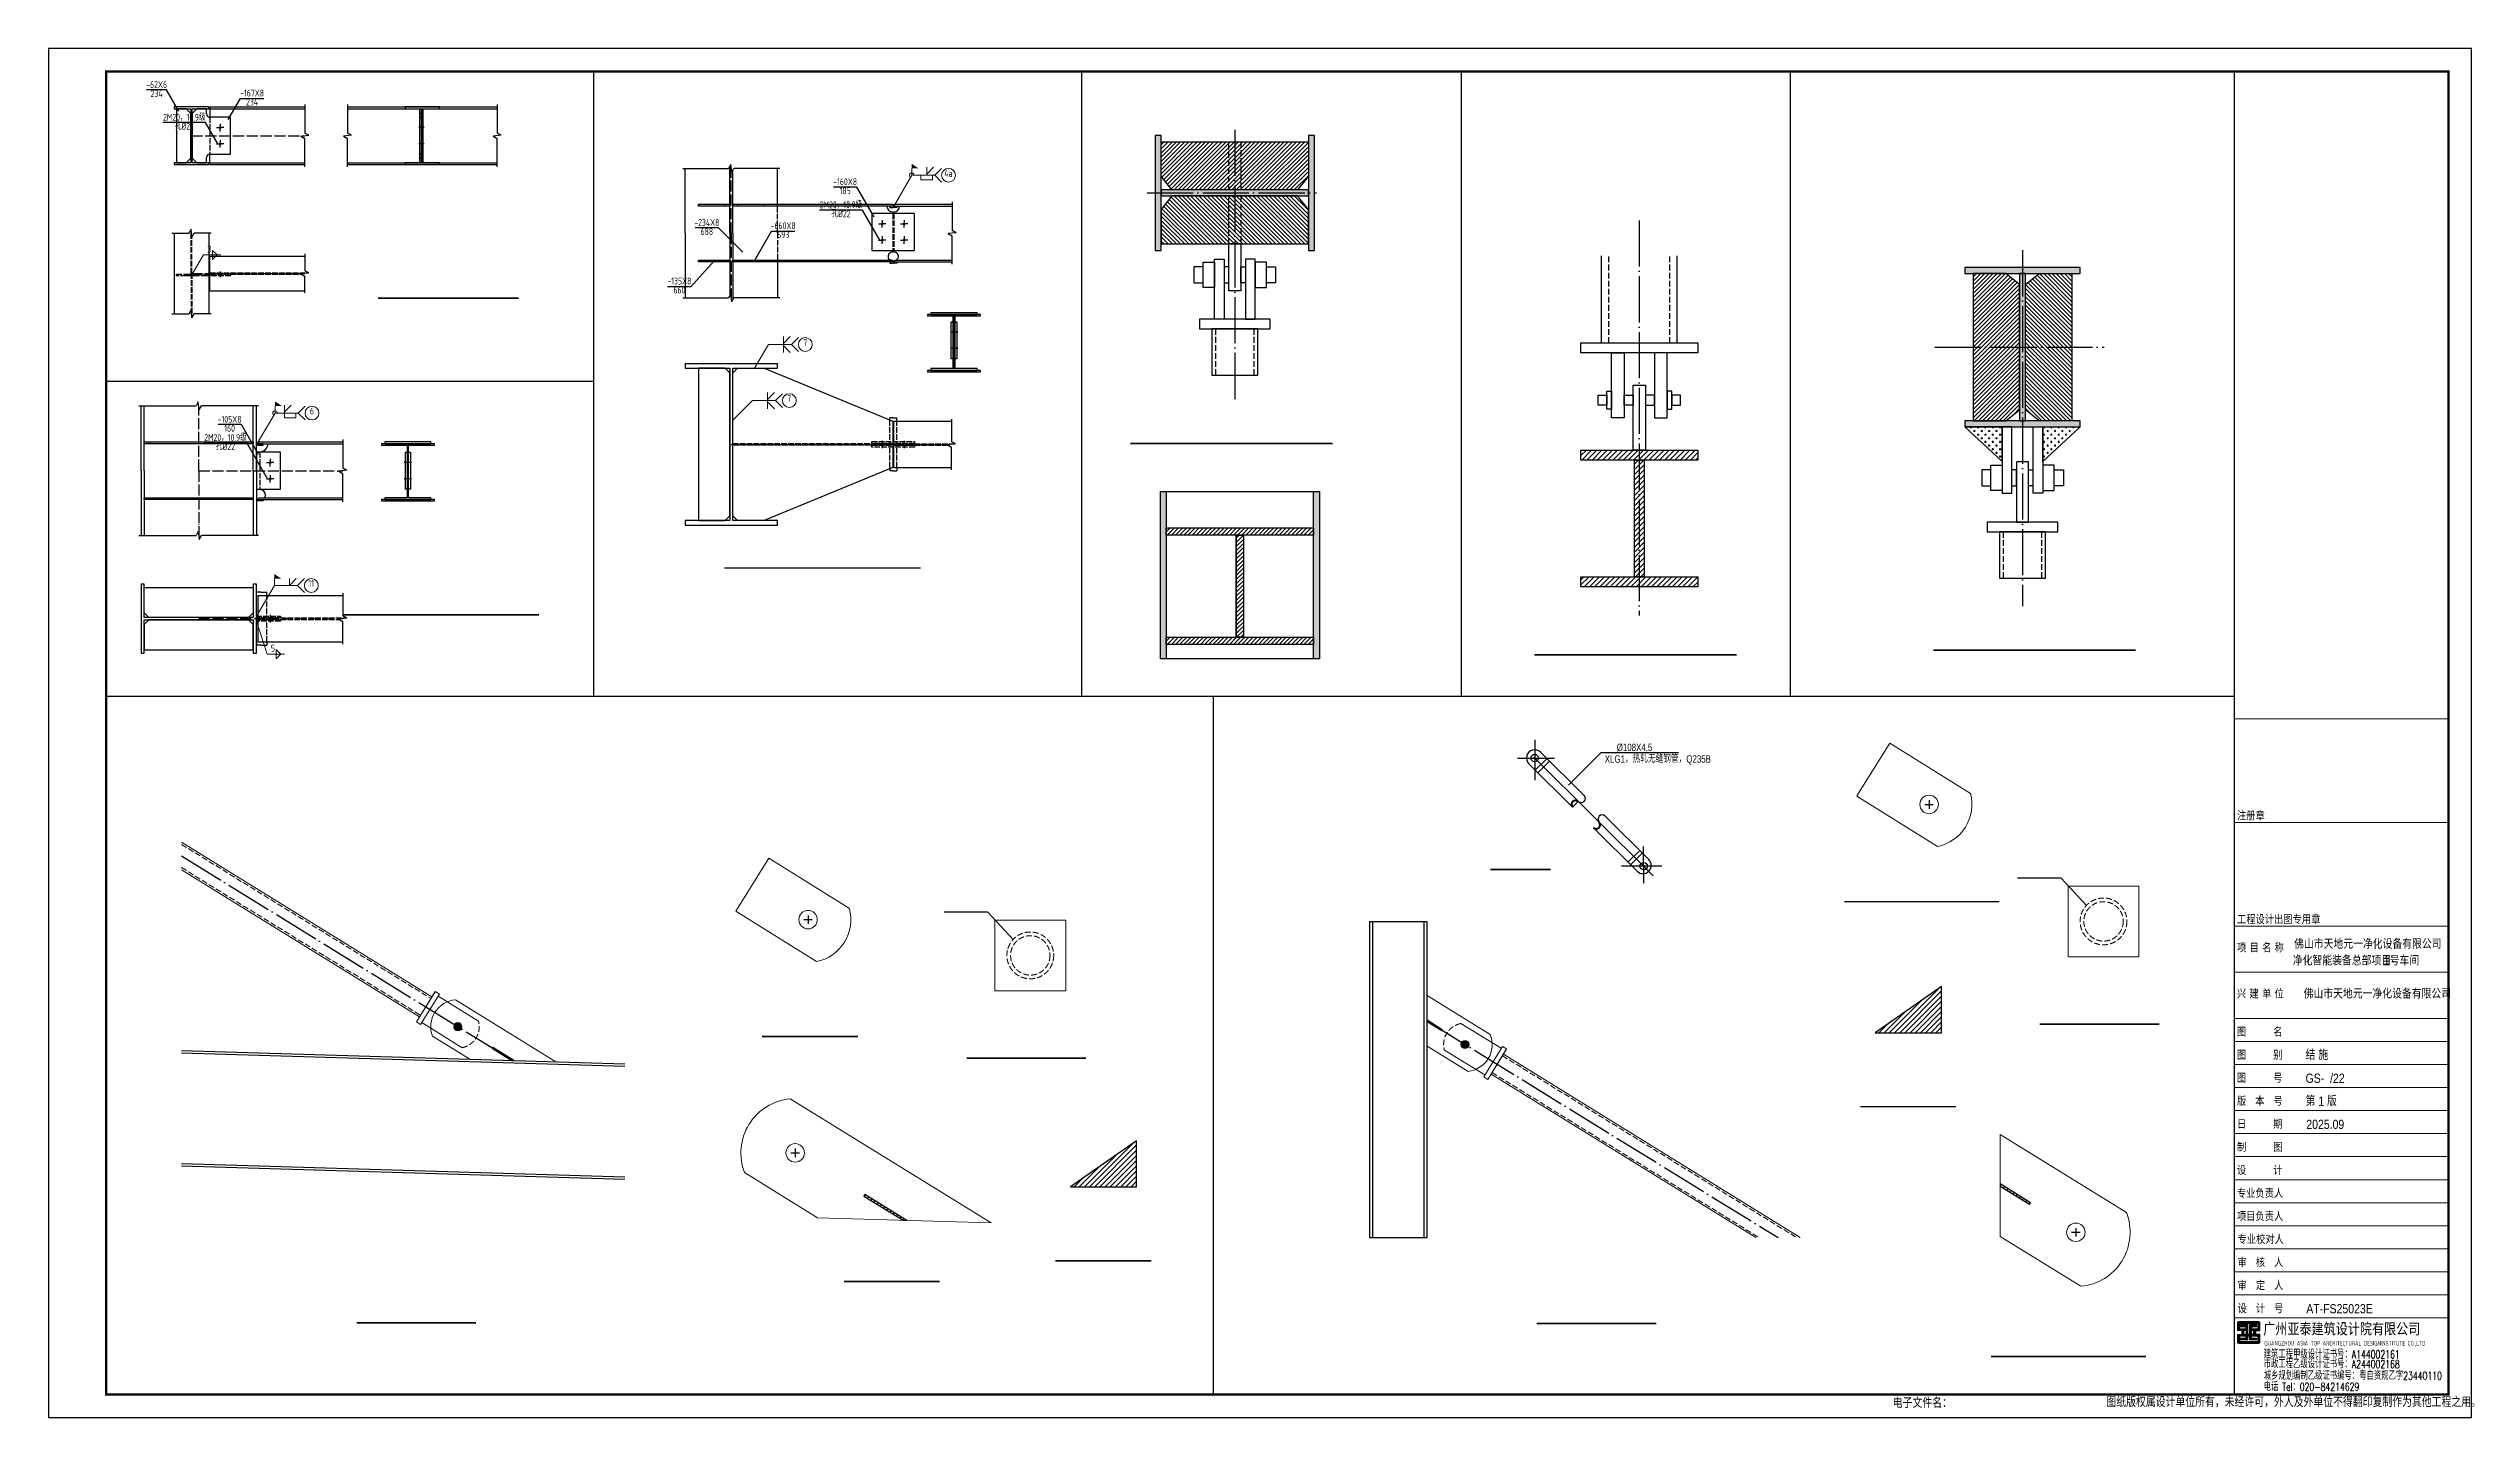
# Model space of a CAD drawing. Extents: x 95752 to 843522, y -411933 to 75567.
# Drawn here: x 629663 to 734763, y -211780 to -152380 of the extents above; entities that cross this region are included whole.
import ezdxf
from ezdxf.enums import TextEntityAlignment as Align

# ---------------------------------------------------------------- set-up
doc = ezdxf.new("R2010")
doc.units = 0
doc.header["$LTSCALE"] = 1000
doc.header["$MEASUREMENT"] = 0
for name, pattern in [('ACAD_ISO02W100', [15, 12, -3]), ('ACAD_ISO04W100', [30, 24, -3, 0, -3]), ('DASH', [0.35, 0.25, -0.1]), ('DOTE', [2.42, 2, -0.2, 0.02, -0.2])]:
    doc.linetypes.add(name, pattern=pattern)
for name, color, linetype in [('13', 4, 'Continuous'), ('4', 4, 'Continuous'), ('_0', 7, 'Continuous'), ('DIM_SYMB', 3, 'Continuous'), ('DOTE', 1, 'Continuous'), ('PUB_TITLE', 4, 'Continuous'), ('中心线', 1, 'ACAD_ISO04W100'), ('主梁', 4, 'Continuous'), ('主梁1', 4, 'ACAD_ISO02W100'), ('截断线', 7, 'Continuous'), ('文字', 7, 'Continuous'), ('文字和字符', 7, 'Continuous'), ('构件', 2, 'Continuous'), ('柱', 2, 'Continuous'), ('次梁', 2, 'Continuous'), ('螺栓', 8, 'Continuous'), ('连接板', 6, 'Continuous'), ('钢柱', 6, 'Continuous'), ('钢梁', 134, 'Continuous')]:
    doc.layers.add(name, color=color, linetype=linetype)
for name, color, linetype, lineweight in [('14', 2, 'Continuous', 20), ('DIM', 3, 'Continuous', 20), ('平立面图撑', 211, 'Continuous', 18), ('焊缝标注', 9, 'Continuous', 18)]:
    doc.layers.add(name, color=color, linetype=linetype, lineweight=lineweight)
doc.styles.add('_HZTXT', font='gs_txt.shx', dxfattribs={"width": 0.8, "bigfont": 'hzdx.shx'})
doc.styles.add('HT', font='simhei.ttf')
doc.styles.add('HZTXT', font='romans.shx', dxfattribs={"width": 0.7, "bigfont": 'hzdx.shx'})
doc.styles.add('hztxt0', font='romans.shx', dxfattribs={"bigfont": 'gbcbig0.shx'})
doc.styles.get("Standard").update_dxf_attribs({"font": 'gbenor.shx', "bigfont": 'gbcbig.shx'})
doc.styles.add('TSSD_Label', font='tssdeng.shx', dxfattribs={"width": 0.7, "bigfont": 'hztxt.shx'})
doc.styles.add('宋体', font='SimSun.ttf')
pattern_1 = [(45, (-88984.12, -13260.07), (-89.802561, 89.802561), [])]
pattern_2 = [(0, (680145.2, 843215.28), (158.75, 158.75), [79.375, -238.125]), (90, (680184.9, 843175.59), (-158.75, 158.75), [79.375, -238.125])]

msp = doc.modelspace()

# ---------------------------------------------------------------- texts
at = {"style": '_HZTXT', "width": 0.8}
for s, p in [('%%C108X4.5', (697687.7, -182864)), ('XLG1，热轧无缝钢管，Q235B', (697167.2, -183367.5))]:
    msp.add_text(s, height=320, dxfattribs=at).set_placement(p)
at = {"layer": 'DIM', "style": 'TSSD_Label', "width": 0.7}
for s, p in [('-62X6', (634354.9, -154186.2)), ('-167X8', (638494.9, -154556.2)), ('2M20，10.9级', (635554.9, -155606.2)), ('-160X8', (664220.2, -158401.4)), ('4a', (668700.2, -158041.4)), ('2M20，10.9级', (664040.2, -159401.4)), ('-234X8', (658220.2, -160171.4)), ('-660X8', (661530.2, -160311.4)), ('-135X8', (657030.2, -162711.4)), ('7', (662490.2, -165371.4)), ('6', (641090.6, -168350.9)), ('7', (661790.2, -167801.4)), ('2M20，10.9级', (637340.6, -169500.9)), ('-105X8', (637520.6, -168710.9)), ('11', (641060.6, -175830.9))]:
    msp.add_text(s, height=300, dxfattribs=at).set_placement(p, align=Align.BOTTOM_CENTER)
for s, p in [('234', (634354.9, -154186.2)), ('234', (638494.9, -154556.2)), ('孔%%c22', (635554.9, -155606.2)), ('185', (664220.2, -158401.4)), ('孔%%c22', (664040.2, -159401.4)), ('688', (658220.2, -160171.4)), ('693', (661530.2, -160311.4)), ('660', (657030.2, -162711.4)), ('160', (637520.6, -168710.9)), ('孔%%c22', (637340.6, -169500.9))]:
    msp.add_text(s, height=300, dxfattribs=at).set_placement(p, align=Align.TOP_CENTER)
for s, p in [('3', (636724.9, -161326.2)), ('5', (639490.6, -178640.9))]:
    msp.add_text(s, height=300, dxfattribs=at).set_placement(p, align=Align.BOTTOM_RIGHT)

# ---------------------------------------------------------------- blocks, each defined once
blk = doc.blocks.new('弘吉车间2')
at = {"layer": '14'}
h = blk.add_hatch(dxfattribs=at)
h.set_pattern_fill('ANSI31', color=256, scale=100, angle=135, style=0)
h.set_pattern_definition([(180, (-226475.39, -78017.824), (-3e-15, -12.5), [])])
edge = h.paths.add_edge_path()
edge.add_line((-9011, 2855), (-9011, 2773))
edge.add_line((-9011, 2773), (-9152, 2773))
edge.add_line((-9152, 2773), (-9152, 3084))
edge.add_arc((-9062, 3084), 90, 90, 180, ccw=False)
edge.add_line((-9062, 3174), (-8271, 3174))
edge.add_arc((-8271, 3084), 90, 0, 90, ccw=False)
edge.add_line((-8181, 3084), (-8181, 2768))
edge.add_line((-8181, 2768), (-8311, 2768))
edge.add_line((-8311, 2768), (-8311, 2862))
edge.add_line((-8311, 2862), (-8282, 2862))
edge.add_line((-8282, 2862), (-8268, 2862))
edge.add_line((-8268, 2862), (-8268, 3074))
edge.add_line((-8268, 3074), (-9055, 3074))
edge.add_line((-9055, 3074), (-9055, 2855))
edge.add_line((-9055, 2855), (-9011, 2855))
h.paths.add_polyline_path([(-8629, 2622), (-8629, 3030), (-8321, 3030), (-8321, 2942), (-8535, 2942), (-8535, 2855), (-8362, 2855), (-8362, 2525), (-8542, 2525), (-8542, 2442), (-8320, 2442), (-8320, 2365), (-8628, 2365), (-8628, 2526), (-8697, 2526), (-8697, 2365), (-9006, 2365), (-9006, 2442), (-8784, 2442), (-8784, 2525), (-8963, 2525), (-8963, 2855), (-8790, 2855), (-8790, 2942), (-9004, 2942), (-9004, 3030), (-8697, 3030), (-8697, 2622)])
h.paths.add_polyline_path([(-8874, 2772), (-8776, 2772), (-8776, 2616), (-8874, 2616)], flags=16)
h.paths.add_polyline_path([(-8452, 2772), (-8549, 2772), (-8549, 2616), (-8452, 2616)], flags=16)
edge = h.paths.add_edge_path()
edge.add_line((-9011, 2525), (-9011, 2607))
edge.add_line((-9011, 2607), (-9152, 2607))
edge.add_line((-9152, 2607), (-9152, 2296))
edge.add_arc((-9062, 2296), 90, 180, 270)
edge.add_line((-9062, 2206), (-8271, 2206))
edge.add_arc((-8271, 2296), 90, 270, 360)
edge.add_line((-8181, 2296), (-8181, 2612))
edge.add_line((-8181, 2612), (-8311, 2612))
edge.add_line((-8311, 2612), (-8311, 2518))
edge.add_line((-8311, 2518), (-8282, 2518))
edge.add_line((-8282, 2518), (-8268, 2518))
edge.add_line((-8268, 2518), (-8268, 2306))
edge.add_line((-8268, 2306), (-9055, 2306))
edge.add_line((-9055, 2306), (-9055, 2525))
edge.add_line((-9055, 2525), (-9011, 2525))
for p, q in [((-9300, 29320), (-9300, 0)), ((-9300, 29320), (0, 29320)), ((-9300, 24820), (0, 24820)), ((-9300, 20320), (0, 20320)), ((-9300, 18320), (0, 18320)), ((-9300, 16320), (0, 16320)), ((-9300, 15320), (0, 15320)), ((-9300, 14320), (0, 14320)), ((-9300, 13320), (0, 13320)), ((-9300, 12320), (0, 12320)), ((-9300, 11320), (0, 11320)), ((-9300, 10320), (0, 10320)), ((-9300, 9320), (0, 9320)), ((-9300, 8320), (0, 8320)), ((-9300, 7320), (0, 7320)), ((-9300, 6320), (0, 6320)), ((-9300, 5320), (0, 5320)), ((-9300, 4320), (0, 4320)), ((-9300, 3320), (0, 3320)), ((-9300, 3320), (0, 3320))]:
    blk.add_line(p, q, dxfattribs=at)
for points in [[(-9300, 0), (0, 0), (0, 29320), (-9300, 29320)], [(-8874, 2772), (-8776, 2772), (-8776, 2616), (-8874, 2616)], [(-8452, 2772), (-8549, 2772), (-8549, 2616), (-8452, 2616)]]:
    blk.add_lwpolyline(points, close=True, dxfattribs=at)
for points in [[(-9011, 2855), (-9011, 2773), (-9152, 2773), (-9152, 3084, -0.4142136), (-9062, 3174), (-8271, 3174, -0.4142136), (-8181, 3084), (-8181, 2768), (-8311, 2768), (-8311, 2862), (-8282, 2862), (-8268, 2862), (-8268, 3074), (-9055, 3074), (-9055, 2855)], [(-9011, 2525), (-9011, 2607), (-9152, 2607), (-9152, 2296, 0.4142136), (-9062, 2206), (-8271, 2206, 0.4142136), (-8181, 2296), (-8181, 2612), (-8311, 2612), (-8311, 2518), (-8282, 2518), (-8268, 2518), (-8268, 2306), (-9055, 2306), (-9055, 2525)]]:
    blk.add_lwpolyline(points, format="xyb", close=True, dxfattribs=at)
blk.add_lwpolyline([(-8629, 2622), (-8629, 2622), (-8629, 3030), (-8321, 3030), (-8321, 2942), (-8535, 2942), (-8535, 2855), (-8362, 2855), (-8362, 2525), (-8542, 2525), (-8542, 2442), (-8320, 2442), (-8320, 2365), (-8628, 2365), (-8628, 2526), (-8697, 2526), (-8697, 2365), (-9006, 2365), (-9006, 2442), (-8784, 2442), (-8784, 2525), (-8963, 2525), (-8963, 2855), (-8790, 2855), (-8790, 2942), (-9004, 2942), (-9004, 3030), (-8697, 3030), (-8697, 2622), (-8629, 2622)], dxfattribs=at)
at = {"layer": '13', "color": 7, "style": '_HZTXT', "width": 0.85}
for s, height, p in [('净化智能装备总部项目-', 417.91, (-6750, 18616)), ('佛山市天地元一净化设备有限公司', 417.91, (-6694, 19336)), ('1号车间', 417.9, (-2815, 18616)), ('佛山市天地元一净化设备有限公司', 417.91, (-6282, 17179)), ('结 施', 400, (-6198, 14522)), ('GS-  /22', 400, (-6198, 13522)), ('第 1 版', 400, (-6198, 12522)), ('2025.09', 400, (-6166, 11522)), ('AT-FS25023E', 400, (-6166, 3522))]:
    blk.add_text(s, height=height, dxfattribs=at).set_placement(p)
at = {"layer": '13', "style": 'HZTXT', "width": 0.7}
for s, p in [('建筑工程甲级设计证书号：A144002161', (-8015, 1568)), ('市政工程乙级设计证书号：A244002168', (-8015, 1144)), ('城乡规划编制乙级证书编号：粤自资规乙字23440110', (-8015, 639)), ('电话 Tel：020-84214629', (-8015, 159))]:
    blk.add_text(s, height=350, rotation=359.99972, dxfattribs=at).set_placement(p)
at = {"layer": '14'}
for s, height, style, width, p in [('注册章', 350, '宋体', 0.82, (-9173, 24949)), ('工程设计出图专用章', 350, '宋体', 0.82, (-9173, 20449)), ('项', 350, '宋体', 0.82, (-9176, 19220)), ('目', 350, '宋体', 0.82, (-8632, 19220)), ('名', 350, '宋体', 0.82, (-8081, 19220)), ('称', 350, '宋体', 0.82, (-7542, 19220)), ('兴', 350, '宋体', 0.82, (-9176, 17220)), ('建', 350, '宋体', 0.82, (-8632, 17220)), ('单', 350, '宋体', 0.82, (-8081, 17220)), ('位', 350, '宋体', 0.82, (-7542, 17220)), ('图      名', 350, '宋体', 0.82, (-9176, 15566)), ('图      别', 350, '宋体', 0.82, (-9176, 14566)), ('图      号', 350, '宋体', 0.82, (-9176, 13566)), ('版  本  号', 350, '宋体', 0.82, (-9176, 12566)), ('日      期', 350, '宋体', 0.82, (-9176, 11566)), ('制      图', 350, '宋体', 0.82, (-9176, 10566)), ('设      计', 350, '宋体', 0.82, (-9176, 9566)), ('专业负责人', 350, '宋体', 0.82, (-9176, 8566)), ('项目负责人', 350, '宋体', 0.82, (-9176, 7566)), ('专业校对人', 350, '宋体', 0.82, (-9149, 6566, -24845)), ('审  核  人', 350, '宋体', 0.82, (-9149, 5566, -24845)), ('审  定  人', 350, '宋体', 0.82, (-9149, 4566, -24845)), ('设  计  号', 350, '宋体', 0.82, (-9149, 3566, -24845)), ('广州亚泰建筑设计院有限公司', 480, 'HT', 0.8, (-8033, 2612))]:
    blk.add_text(s, height=height, dxfattribs=dict(at, style=style, width=width)).set_placement(p)
at = {"layer": '14', "width": 0.8}
blk.add_text('GUANGZHOU ASIA TOP ARCHITECTURAL DESIGNINSTITUTE CO.,LTD', height=198, rotation=359.99972, dxfattribs=at).set_placement((-7987, 2124, -24845))
at = {"layer": '14', "style": 'hztxt0'}
for s, p in [('电子文件名：', (-24105, -584)), ('图纸版权属设计单位所有，未经许可，外人及外单位不得翻印复制作为其他工程之用。', (-14838, -548))]:
    blk.add_text(s, height=450, rotation=359.99972, dxfattribs=at).set_placement(p)

# ---------------------------------------------------------------- hatches: boundary and pattern name
h = msp.add_hatch(color=256)
h.paths.add_polyline_path([(677926.4, -161150.1), (677926.4, -156150.1), (677666.4, -156150.1), (677666.4, -161150.1)])
h.paths.add_polyline_path([(684311.4, -158520.1), (677926.4, -158520.1), (677926.4, -158780.1), (684311.4, -158780.1)])
h.paths.add_polyline_path([(684571.4, -161150.1), (684571.4, -156150.1), (684311.4, -156150.1), (684311.4, -161150.1)])
h = msp.add_hatch()
h.set_pattern_fill('ANSI31', color=251, scale=80, style=0)
h.set_pattern_definition([(45, (-77337.48, 3800.42), (-89.802561, 89.802561), [])])
h.paths.add_polyline_path([(677926.4, -156436.6), (684311.4, -156436.6), (684311.4, -157925.6), (683842.3, -158520.1), (678395.5, -158520.1), (677926.4, -157925.6)])
h = msp.add_hatch()
h.set_pattern_fill('ANSI31', color=251, scale=80, style=0)
h.set_pattern_definition([(315, (-77337.48, -321100.6), (-89.802561, -89.802561), [])])
h.paths.add_polyline_path([(677926.4, -160863.5), (684311.4, -160863.5), (684311.4, -159374.6), (683842.3, -158780.1), (678395.5, -158780.1), (677926.4, -159374.6)])
h = msp.add_hatch(color=256)
h.paths.add_polyline_path([(712789.7, -162148.7), (717789.7, -162148.7), (717789.7, -161888.7), (712789.7, -161888.7)])
h.paths.add_polyline_path([(715419.7, -168533.7), (715419.7, -162148.7), (715159.7, -162148.7), (715159.7, -168533.7)])
h.paths.add_polyline_path([(712789.7, -168793.7), (717789.7, -168793.7), (717789.7, -168533.7), (712789.7, -168533.7)])
h = msp.add_hatch()
h.set_pattern_fill('ANSI31', color=256, scale=80, style=0)
h.set_pattern_definition([(45, (-65584.9, 161746.14), (-89.802561, 89.802561), [])])
h.paths.add_polyline_path([(713151.2, -162148.7), (713151.2, -168533.7), (714565.2, -168533.7), (715159.7, -168064.6), (715159.7, -162617.8), (714565.2, -162148.7)])
h = msp.add_hatch()
h.set_pattern_fill('ANSI31', color=256, scale=80, style=0)
h.set_pattern_definition([(135, (1496164.32, 161746.14), (89.802561, 89.802561), [])])
h.paths.add_polyline_path([(717428.2, -162148.7), (717428.2, -168533.7), (716014.2, -168533.7), (715419.7, -168064.6), (715419.7, -162617.8), (716014.2, -162148.7)])
h = msp.add_hatch()
h.set_pattern_fill('CROSS', color=2, scale=100, style=0)
h.set_pattern_definition(pattern_2)
h.paths.add_polyline_path([(714409.7, -170293.7), (714409.7, -168793.7), (712789.7, -168793.7)])
h = msp.add_hatch()
h.set_pattern_fill('CROSS', color=2, scale=100, style=0)
h.set_pattern_definition(pattern_2)
h.paths.add_polyline_path([(716169.7, -170293.7), (716169.7, -168793.7), (717789.7, -168793.7)])
h = msp.add_hatch()
h.set_pattern_fill('ANSI31', color=256, scale=100, style=0)
h.set_pattern_definition([(45, (469871.49, 287539.84), (-112.2532, 112.2532), [])])
h.paths.add_polyline_path([(698882.4, -170237.2), (698882.4, -175304.9), (698449.9, -175304.9), (698449.9, -170237.2)])
h.paths.add_polyline_path([(696132.2, -175304.9), (701200, -175304.9), (701200, -175737.4), (696132.2, -175737.4)])
h.paths.add_polyline_path([(696132.2, -169804.7), (701200, -169804.7), (701200, -170237.2), (696132.2, -170237.2)])
h = msp.add_hatch(color=256)
h.paths.add_polyline_path([(684535.3, -171600.7), (684795.3, -171600.7), (684795.3, -178857.5), (684535.3, -178857.5)])
h.paths.add_polyline_path([(677890.3, -171600.7), (678150.3, -171600.7), (678150.3, -178857.5), (677890.3, -178857.5)])
h = msp.add_hatch()
h.set_pattern_fill('ANSI31', color=256, scale=80, style=0)
h.set_pattern_definition([(45, (-88984.12, -8520.49), (-89.802561, 89.802561), [])])
h.paths.add_polyline_path([(678150.3, -173184.4), (684535.3, -173184.4), (684535.3, -173497.1), (678150.3, -173497.1)])
h = msp.add_hatch()
h.set_pattern_fill('ANSI31', color=256, scale=80, style=0)
h.set_pattern_definition(pattern_1)
h.paths.add_polyline_path([(681179.2, -173497.1), (681490.8, -173497.1), (681490.8, -177924), (681179.2, -177924)])
h = msp.add_hatch()
h.set_pattern_fill('ANSI31', color=256, scale=80, style=0)
h.set_pattern_definition(pattern_1)
h.paths.add_polyline_path([(678150.3, -177924), (684535.3, -177924), (684535.3, -178236.7), (678150.3, -178236.7)])
h = msp.add_hatch()
h.set_pattern_fill('ANSI31', color=2, scale=100, style=0)
h.set_pattern_definition([(45, (643335.19, 824007.26), (-112.253202, 112.253202), [])])
h.paths.add_polyline_path([(711774.7, -193081.7), (708900.7, -195081.7), (711774.7, -195081.7)])
h = msp.add_hatch()
h.set_pattern_fill('ANSI31', color=2, scale=50, style=0)
h.set_pattern_definition([(45, (336923.18, 4857528.47), (-56.1266008, 56.1266008), [])])
h.paths.add_polyline_path([(689460.5, -194591.1), (690098.5, -194985.3), (690119.6, -194951.3), (689460.5, -194544.1)])
h = msp.add_hatch()
h.set_pattern_fill('ANSI31', color=2, scale=50, style=0)
h.set_pattern_definition([(45, (296385.16, 4856352.4), (-56.1266008, 56.1266008), [])])
h.paths.add_polyline_path([(648912, -195760.7), (649762.7, -196286.3), (649842.6, -196288.6), (648933, -195726.6)])
h = msp.add_hatch()
h.set_pattern_fill('ANSI31', color=2, scale=100, style=0)
h.set_pattern_definition([(45, (608423.67, 817318.93), (-112.253202, 112.253202), [])])
h.paths.add_polyline_path([(676863.2, -199770.1), (673989.2, -201770.1), (676863.2, -201770.1)])
h = msp.add_hatch()
h.set_pattern_fill('ANSI31', color=2, scale=100, style=0)
h.set_pattern_definition([(45, (9236.6, 9902500.94), (-112.2532015, 112.2532015), [])])
h.paths.add_polyline_path([(714311.3, -201738.2), (715587.3, -202526.6), (715629.4, -202458.6), (714311.3, -201644.1)])
h = msp.add_hatch()
h.set_pattern_fill('ANSI31', color=2, scale=100, style=0)
h.set_pattern_definition([(45, (-40018.83, 9902057.93), (-112.2532015, 112.2532015), [])])
h.paths.add_polyline_path([(665034.8, -202168.2), (666736.2, -203219.4), (666896.1, -203224.2), (665076.8, -202100.1)])
at = {"layer": '平立面图撑'}
h = msp.add_hatch(color=256, dxfattribs=at)
edge = h.paths.add_edge_path()
edge.add_arc((647420.2, -194824.8), 177.5, 0, 360)
h = msp.add_hatch(color=256, dxfattribs=at)
edge = h.paths.add_edge_path()
edge.add_arc((647420.2, -194824.8), 177.5, 0, 360)
h = msp.add_hatch(color=256, dxfattribs=at)
edge = h.paths.add_edge_path()
edge.add_arc((691104.8, -195592.8), 177.5, 0, 360)
at = {"layer": '文字和字符'}
h = msp.add_hatch(dxfattribs=at)
h.set_pattern_fill('ANSI31', color=256, scale=8, style=0)
h.set_pattern_definition([(45, (587623.836, -128651.266), (-17.960512, 17.960512), [])])
h.paths.add_polyline_path([(695765.5, -185301.2), (695788, -185278.5, -1), (695996.7, -185068.6), (696019.3, -185045.9, 1)])
h = msp.add_hatch(dxfattribs=at)
h.set_pattern_fill('ANSI31', color=256, scale=8, style=0)
h.set_pattern_definition([(45.341498, (753969.84, -294000.672), (18.067242, -17.8531444), [])])
h.paths.add_polyline_path([(696676.4, -186198.6), (696698.9, -186175.9, 1), (696907.6, -185966), (696930.2, -185943.3, -1)])
at = {"layer": '焊缝标注', "ltscale": 0.02}
for points in [[(667105.2, -157382.4), (667405.2, -157582.4), (667105.2, -157582.4)], [(639494.2, -167699.8), (639794.2, -167899.8), (639494.2, -167899.8)], [(639464.4, -175184.1), (639764.4, -175384.1), (639464.4, -175384.1)]]:
    msp.add_hatch(color=256, dxfattribs=at).paths.add_polyline_path(points, flags=0)
at = {"layer": '螺栓', "ltscale": 0.02}
for points in [[(637051.4, -155816.2), (637114.9, -155706.2), (637178.4, -155816.2), (637114.9, -155926.2)], [(637051.4, -156516.2), (637114.9, -156406.2), (637178.4, -156516.2), (637114.9, -156626.2)], [(665766.7, -159991.4), (665830.2, -159881.4), (665893.7, -159991.4), (665830.2, -160101.4)], [(665766.7, -160691.4), (665830.2, -160581.4), (665893.7, -160691.4), (665830.2, -160801.4)], [(666716.7, -159991.4), (666780.2, -159881.4), (666843.7, -159991.4), (666780.2, -160101.4)], [(666716.7, -160691.4), (666780.2, -160581.4), (666843.7, -160691.4), (666780.2, -160801.4)], [(639217.1, -170350.9), (639280.6, -170240.9), (639344.1, -170350.9), (639280.6, -170460.9)], [(639217.1, -171050.9), (639280.6, -170940.9), (639344.1, -171050.9), (639280.6, -171160.9)]]:
    msp.add_hatch(color=256, dxfattribs=at).paths.add_polyline_path(points, flags=0)

# ---------------------------------------------------------------- linework, layer by layer
for p, q in [((653301.4, -153380), (653301.4, -180476.8)), ((674475.8, -153380), (674475.8, -180476.8)), ((674475.8, -153380), (674475.8, -180476.8)), ((690954, -180476.8), (690954, -153380)), ((705212.9, -153380), (705212.9, -180476.8)), ((677926.4, -156436.6), (684311.4, -156436.6)), ((677926.4, -160863.5), (684311.4, -160863.5)), ((677926.4, -160863.5), (684311.4, -160863.5)), ((697031.1, -165158.3), (697031.1, -161375.4)), ((700301.1, -165158.3), (700301.1, -161375.4)), ((632163.1, -166814.4), (653301.4, -166814.4)), ((632163.1, -166814.4), (632163.1, -180476.8)), ((678150.3, -171600.7), (678150.3, -178857.5)), ((678150.3, -173184.4), (684535.3, -173184.4)), ((681179.2, -173497.1), (681179.2, -177924)), ((681490.8, -173497.1), (681490.8, -177924)), ((678150.3, -177924), (684535.3, -177924)), ((632163.1, -180476.8), (724463.1, -180476.8)), ((680176.7, -180476.8), (680176.7, -210780)), ((690954, -180476.8), (713586.9, -180476.8)), ((724463.1, -180476.8), (724463.1, -207573.6)), ((711052.7, -185180.9), (711418.4, -185180.9)), ((711235.6, -184998.1), (711235.6, -185363.7)), ((716957.1, -188376.8), (715065.1, -188376.8)), ((718059.7, -189561.1), (716957.1, -188376.8)), ((662428.5, -190177.4), (662794.2, -190177.4)), ((662611.3, -189994.5), (662611.3, -190360.2)), ((670406.2, -189851.6), (668514.2, -189851.6)), ((671508.8, -191035.8), (670406.2, -189851.6)), ((661868.5, -200296.4), (662234.2, -200296.4)), ((662051.3, -200113.5), (662051.3, -200479.2)), ((717416.9, -203741.5), (717782.6, -203741.5)), ((717599.8, -203558.7), (717599.8, -203924.4))]:
    msp.add_line(p, q)
at = {"linetype": 'DASH'}
for p, q in [((697340.1, -165158.3), (697340.1, -161375.4)), ((699992.1, -165158.3), (699992.1, -161375.4))]:
    msp.add_line(p, q, dxfattribs=at)
at = {"color": 2}
for p, q in [((711774.7, -193081.7), (708900.7, -195081.7)), ((711774.7, -195081.7), (711774.7, -193081.7)), ((708900.7, -195081.7), (711774.7, -195081.7)), ((676863.2, -199770.1), (673989.2, -201770.1)), ((676863.2, -201770.1), (676863.2, -199770.1)), ((673989.2, -201770.1), (676863.2, -201770.1))]:
    msp.add_line(p, q, dxfattribs=at)
for points in [[(677926.4, -161150.1), (677926.4, -156150.1), (677666.4, -156150.1), (677666.4, -161150.1)], [(677926.4, -156436.6), (684311.4, -156436.6), (684311.4, -157925.6), (683842.3, -158520.1), (678395.5, -158520.1), (677926.4, -157925.6)], [(684571.4, -161150.1), (684571.4, -156150.1), (684311.4, -156150.1), (684311.4, -161150.1)], [(684311.4, -158520.1), (677926.4, -158520.1), (677926.4, -158780.1), (684311.4, -158780.1)], [(677926.4, -160863.5), (684311.4, -160863.5), (684311.4, -159374.6), (683842.3, -158780.1), (678395.5, -158780.1), (677926.4, -159374.6)], [(679745.9, -161650.2), (680238.9, -161650.2), (680238.9, -162750.2), (679745.9, -162750.2)], [(680238.9, -161528.7), (680658.9, -161528.7), (680658.9, -164128.2), (680238.9, -164128.2)], [(680858.9, -160863.5), (681378.9, -160863.5), (681378.9, -162891.7), (680858.9, -162891.7)], [(681998.9, -161528.7), (681578.9, -161528.7), (681578.9, -164128.2), (681998.9, -164128.2)], [(682491.9, -161650.2), (681998.9, -161650.2), (681998.9, -162750.2), (682491.9, -162750.2)], [(712789.7, -162148.7), (717789.7, -162148.7), (717789.7, -161888.7), (712789.7, -161888.7)], [(713151.2, -162148.7), (713151.2, -168533.7), (714565.2, -168533.7), (715159.7, -168064.6), (715159.7, -162617.8), (714565.2, -162148.7)], [(715419.7, -168533.7), (715419.7, -162148.7), (715159.7, -162148.7), (715159.7, -168533.7)], [(717428.2, -162148.7), (717428.2, -168533.7), (716014.2, -168533.7), (715419.7, -168064.6), (715419.7, -162617.8), (716014.2, -162148.7)], [(682653.9, -164548.2), (682653.9, -164128.2), (679583.9, -164128.2), (679583.9, -164548.2)], [(680118.9, -166548.2), (682118.9, -166548.2), (682118.9, -164548.2), (680118.9, -164548.2)], [(696132.2, -165158.3), (701200, -165158.3), (701200, -165590.8), (696132.2, -165590.8)], [(697463.6, -165590.8), (698011.6, -165590.8), (698011.6, -168400.8), (697463.6, -168400.8)], [(699868.6, -165590.8), (699320.6, -165590.8), (699320.6, -168400.8), (699868.6, -168400.8)], [(698392.1, -166994.7), (698940.1, -166994.7), (698940.1, -169804.7), (698392.1, -169804.7)], [(696879.1, -167421.2), (697259.6, -167421.2), (697259.6, -167859.9), (696879.1, -167859.9)], [(697259.6, -167247.3), (697463.6, -167247.3), (697463.6, -168033.8), (697259.6, -168033.8)], [(698011.6, -167421.2), (698392.1, -167421.2), (698392.1, -167859.9), (698011.6, -167859.9)], [(699320.6, -167421.2), (698940.1, -167421.2), (698940.1, -167859.9), (699320.6, -167859.9)], [(700072.6, -167247.3), (699868.6, -167247.3), (699868.6, -168033.8), (700072.6, -168033.8)], [(700453.1, -167421.2), (700072.6, -167421.2), (700072.6, -167859.9), (700453.1, -167859.9)], [(712789.7, -168793.7), (717789.7, -168793.7), (717789.7, -168533.7), (712789.7, -168533.7)], [(714409.7, -171679.7), (714829.7, -171679.7), (714829.7, -168793.7), (714409.7, -168793.7)], [(716169.7, -171679.7), (715749.7, -171679.7), (715749.7, -168793.7), (716169.7, -168793.7)], [(696132.2, -169804.7), (701200, -169804.7), (701200, -170237.2), (696132.2, -170237.2)], [(698882.4, -170237.2), (698882.4, -175304.9), (698449.9, -175304.9), (698449.9, -170237.2)], [(713916.7, -170458.2), (714409.7, -170458.2), (714409.7, -171558.2), (713916.7, -171558.2)], [(715029.7, -172936.2), (715549.7, -172936.2), (715549.7, -170316.7), (715029.7, -170316.7)], [(716662.7, -170458.2), (716169.7, -170458.2), (716169.7, -171558.2), (716662.7, -171558.2)], [(677890.3, -171600.7), (684795.3, -171600.7), (684795.3, -178857.5), (677890.3, -178857.5)], [(677890.3, -171600.7), (678150.3, -171600.7), (678150.3, -178857.5), (677890.3, -178857.5)], [(684535.3, -171600.7), (684795.3, -171600.7), (684795.3, -178857.5), (684535.3, -178857.5)], [(678150.3, -173184.4), (684535.3, -173184.4), (684535.3, -173497.1), (678150.3, -173497.1)], [(716824.7, -173356.2), (716824.7, -172936.2), (713754.7, -172936.2), (713754.7, -173356.2)], [(714289.7, -175356.2), (716289.7, -175356.2), (716289.7, -173356.2), (714289.7, -173356.2)], [(681179.2, -173497.1), (681490.8, -173497.1), (681490.8, -177924), (681179.2, -177924)], [(696132.2, -175304.9), (701200, -175304.9), (701200, -175737.4), (696132.2, -175737.4)], [(678150.3, -177924), (684535.3, -177924), (684535.3, -178236.7), (678150.3, -178236.7)]]:
    msp.add_lwpolyline(points, close=True)
at = {"color": 2, "linetype": 'DASH'}
for points in [[(681378.9, -158520.1), (680858.9, -158520.1), (680858.9, -156436.6), (681378.9, -156436.6)], [(681378.9, -160863.5), (680858.9, -160863.5), (680858.9, -158780.1), (681378.9, -158780.1)]]:
    msp.add_lwpolyline(points, close=True, dxfattribs=at)
for points in [[(679745.9, -161850.2), (679345.9, -161850.2), (679345.9, -162550.2), (679745.9, -162550.2)], [(680658.9, -162550.2), (680858.9, -162550.2), (680858.9, -161850.2), (680658.9, -161850.2)], [(681578.9, -162550.2), (681378.9, -162550.2), (681378.9, -161850.2), (681578.9, -161850.2)], [(682491.9, -161850.2), (682891.9, -161850.2), (682891.9, -162550.2), (682491.9, -162550.2)], [(713916.7, -170658.2), (713516.7, -170658.2), (713516.7, -171358.2), (713916.7, -171358.2)], [(714829.7, -171358.2), (715029.7, -171358.2), (715029.7, -170658.2), (714829.7, -170658.2)], [(715749.7, -171358.2), (715549.7, -171358.2), (715549.7, -170658.2), (715749.7, -170658.2)], [(716662.7, -170658.2), (717062.7, -170658.2), (717062.7, -171358.2), (716662.7, -171358.2)]]:
    msp.add_lwpolyline(points)
at = {"linetype": 'DASH'}
for points in [[(680278.9, -166548.2), (681958.9, -166548.2), (681958.9, -164548.2), (680278.9, -164548.2)], [(714449.7, -175356.2), (716129.7, -175356.2), (716129.7, -173356.2), (714449.7, -173356.2)]]:
    msp.add_lwpolyline(points, close=True, dxfattribs=at)
at = {"color": 2}
for points in [[(714409.7, -170293.7), (714409.7, -168793.7), (712789.7, -168793.7)], [(716169.7, -170293.7), (716169.7, -168793.7), (717789.7, -168793.7)], [(689460.5, -194591.1), (690098.5, -194985.3), (690119.6, -194951.3), (689460.5, -194544.1)], [(648912, -195760.7), (649762.7, -196286.3), (649842.6, -196288.6), (648933, -195726.6)], [(714311.3, -201738.2), (715587.3, -202526.6), (715629.4, -202458.6), (714311.3, -201644.1)], [(665034.8, -202168.2), (666736.2, -203219.4), (666896.1, -203224.2), (665076.8, -202100.1)]]:
    msp.add_lwpolyline(points, close=True, dxfattribs=at)
at = {"layer": '4'}
for p, q in [((695765.5, -185301.2), (693874.6, -183421.5)), ((694154, -183699.3), (694661.8, -183188.8)), ((694267.5, -183812.1), (694775.2, -183301.6)), ((696273.1, -184790.6), (694382.5, -182911.3)), ((697184, -185688), (699074.5, -187567.3)), ((696676.4, -186198.6), (698566.9, -188077.9)), ((698174.4, -187687.7), (698681.8, -187176.9)), ((698287.9, -187800.5), (698795.3, -187289.7))]:
    msp.add_line(p, q, dxfattribs=at)
for centre, start, end in [((694128.5, -183166.4), 45.214256, 225.214256), ((698820.7, -187822.6), 225.170749, 45.170749)]:
    msp.add_arc(centre, 360, start, end, dxfattribs=at)
at = {"layer": '_0', "color": 2}
msp.add_lwpolyline([(724463.1, -210780), (733763.1, -210780), (733763.1, -153380), (724463.1, -153380)], close=True, dxfattribs=at)
at = {"layer": 'DIM_SYMB', "color": 2, "const_width": 70}
for points in [[(643959.1, -163208.4), (650051.4, -163208.4)], [(658980.6, -174922.1), (667499.6, -174922.1)], [(642415.2, -176958.2), (650934.2, -176958.2)]]:
    msp.add_lwpolyline(points, dxfattribs=at)
at = {"layer": 'DIM_SYMB', "const_width": 70}
for points in [[(676595.7, -169515.9), (685371.4, -169515.9)], [(694115.9, -178688.6), (702891.6, -178688.6)], [(711425.6, -178487.1), (720201.3, -178487.1)], [(692199.9, -188002.9), (694815.6, -188002.9)], [(707563.9, -189397.1), (714286.2, -189397.1)], [(660616.1, -195252.4), (664771.8, -195252.4)], [(716035.2, -194715.2), (721217.5, -194715.2)], [(669484.3, -196189.9), (674666.6, -196189.9)], [(708252.7, -198292.7), (712408.3, -198292.7)], [(664163.1, -205879.9), (668318.8, -205879.9)], [(673341.1, -204981.1), (677496.8, -204981.1)], [(643032.1, -207667.6), (648214.4, -207667.6)], [(694219.4, -207701.2), (699401.7, -207701.2)], [(713917.9, -209130.6), (720640.2, -209130.6)]]:
    msp.add_lwpolyline(points, dxfattribs=at)
at = {"layer": 'DOTE', "linetype": 'DOTE'}
for p, q in [((681118.9, -155909.3), (681118.9, -167766.2)), ((677314.7, -158650.1), (684663.2, -158650.1)), ((698666.1, -159846.7), (698666.1, -176981.2)), ((715289.7, -161137.2), (715289.7, -176574.2)), ((711485.5, -165341.2), (718834, -165341.2))]:
    msp.add_line(p, q, dxfattribs=at)
at = {"layer": 'DOTE'}
for p, q in [((694128.7, -182374.2), (694128.7, -184125.1)), ((693386.5, -183166.6), (694985.2, -183166.6)), ((699273.3, -188280.6), (694094.7, -183132.8)), ((698859.1, -188598.7), (698849.6, -187000)), ((699647.1, -187851.7), (697896.3, -187862.1))]:
    msp.add_line(p, q, dxfattribs=at)
at = {"layer": 'DOTE', "linetype": 'DOTE'}
for points in [[(635434.3, -187409.9), (649802.7, -196287.5)], [(689460.5, -194567.6), (704682.6, -203972.6)]]:
    msp.add_lwpolyline(points, dxfattribs=at)
at = {"layer": 'PUB_TITLE'}
msp.add_lwpolyline([(629663.1, -211780), (734763.1, -211780), (734763.1, -152380), (629663.1, -152380)], close=True, dxfattribs=at)
at = {"layer": 'PUB_TITLE', "const_width": 100}
msp.add_lwpolyline([(632163.1, -210780), (733763.1, -210780), (733763.1, -153380), (632163.1, -153380)], close=True, dxfattribs=at)
at = {"layer": '中心线', "ltscale": 0.02}
for p, q in [((635864.9, -156166.2), (640784.9, -156166.2)), ((636954.9, -155816.2), (637114.9, -155816.2)), ((636954.9, -156516.2), (637114.9, -156516.2)), ((637114.9, -155656.2), (637114.9, -155816.2)), ((637274.9, -155816.2), (637114.9, -155816.2)), ((637114.9, -155976.2), (637114.9, -155816.2)), ((637114.9, -156356.2), (637114.9, -156516.2)), ((637274.9, -156516.2), (637114.9, -156516.2)), ((637114.9, -156676.2), (637114.9, -156516.2)), ((645961.3, -155816.2), (645721.3, -155816.2)), ((645961.3, -156516.2), (645721.3, -156516.2)), ((659280.2, -160391.4), (659280.2, -157581.4)), ((659280.2, -160391.4), (659280.2, -163201.4)), ((665670.2, -159991.4), (665830.2, -159991.4)), ((665670.2, -160691.4), (665830.2, -160691.4)), ((665830.2, -159831.4), (665830.2, -159991.4)), ((665990.2, -159991.4), (665830.2, -159991.4)), ((665830.2, -160151.4), (665830.2, -159991.4)), ((665830.2, -160531.4), (665830.2, -160691.4)), ((665990.2, -160691.4), (665830.2, -160691.4)), ((665830.2, -160851.4), (665830.2, -160691.4)), ((666620.2, -159991.4), (666780.2, -159991.4)), ((666620.2, -160691.4), (666780.2, -160691.4)), ((666780.2, -159831.4), (666780.2, -159991.4)), ((666940.2, -159991.4), (666780.2, -159991.4)), ((666780.2, -160151.4), (666780.2, -159991.4)), ((666780.2, -160531.4), (666780.2, -160691.4)), ((666940.2, -160691.4), (666780.2, -160691.4)), ((666780.2, -160851.4), (666780.2, -160691.4)), ((635864.9, -162139.4), (640784.9, -162139.4)), ((637114.9, -162059.4), (637114.9, -162299.4)), ((637114.9, -162059.4), (637114.9, -162299.4)), ((669101.6, -164696.1), (668781.6, -164696.1)), ((669101.6, -164696.1), (668781.6, -164696.1)), ((669101.6, -165396.1), (668781.6, -165396.1)), ((669101.6, -165396.1), (668781.6, -165396.1)), ((636180.6, -170700.9), (636180.6, -167890.9)), ((639280.6, -170190.9), (639280.6, -170350.9)), ((659280.2, -169557.5), (668830.2, -169557.5)), ((665830.2, -169397.5), (665830.2, -169717.5)), ((665830.2, -169397.5), (665830.2, -169717.5)), ((666780.2, -169397.5), (666780.2, -169717.5)), ((666780.2, -169397.5), (666780.2, -169717.5)), ((636180.6, -170700.9), (636180.6, -173510.9)), ((636180.6, -170700.9), (642430.6, -170700.9)), ((639120.6, -170350.9), (639280.6, -170350.9)), ((639120.6, -171050.9), (639280.6, -171050.9)), ((639440.6, -170350.9), (639280.6, -170350.9)), ((639280.6, -170510.9), (639280.6, -170350.9)), ((639280.6, -170890.9), (639280.6, -171050.9)), ((639440.6, -171050.9), (639280.6, -171050.9)), ((639280.6, -171210.9), (639280.6, -171050.9)), ((645413.8, -170350.9), (645093.8, -170350.9)), ((645413.8, -171050.9), (645093.8, -171050.9)), ((636180.6, -177119.3), (642430.6, -177119.3)), ((639280.6, -176959.3), (639280.6, -177279.3)), ((639280.6, -176959.3), (639280.6, -177279.3))]:
    msp.add_line(p, q, dxfattribs=at)
at = {"layer": '主梁', "ltscale": 0.02}
for p, q in [((636614.9, -154916.2), (635114.9, -154916.2)), ((635114.9, -154916.2), (635114.9, -154996.2)), ((635114.9, -154996.2), (635834.9, -154996.2)), ((635834.9, -154996.2), (635834.9, -157336.2)), ((635894.9, -157336.2), (635894.9, -154996.2)), ((635894.9, -154996.2), (636614.9, -154996.2)), ((636614.9, -154996.2), (636614.9, -154916.2)), ((642631.3, -154916.2), (649131.3, -154916.2)), ((642631.3, -154996.2), (649131.3, -154996.2)), ((635834.9, -157336.2), (635114.9, -157336.2)), ((635114.9, -157336.2), (635114.9, -157416.2)), ((635114.9, -157416.2), (636614.9, -157416.2)), ((636614.9, -157336.2), (635894.9, -157336.2)), ((636614.9, -157416.2), (636614.9, -157336.2)), ((642631.3, -157336.2), (649131.3, -157336.2)), ((642631.3, -157416.2), (649131.3, -157416.2)), ((659350.2, -159141.4), (659550.2, -159141.4)), ((659350.2, -159221.4), (659350.2, -159141.4)), ((659550.2, -159221.4), (659350.2, -159221.4)), ((659550.2, -159141.4), (659550.2, -159221.4)), ((659550.2, -159141.4), (660700.2, -159141.4)), ((660700.2, -159221.4), (659550.2, -159221.4)), ((660700.2, -159141.4), (660700.2, -159221.4)), ((660700.2, -159141.4), (666280.2, -159141.4)), ((666280.2, -159221.4), (660700.2, -159221.4)), ((666280.2, -159141.4), (666280.2, -159221.4)), ((666280.2, -159471.4), (666280.2, -159541.4)), ((666330.2, -159471.4), (666330.2, -159541.4)), ((666335.2, -159201.4), (666390.2, -159141.4)), ((666335.2, -159221.4), (666335.2, -159201.4)), ((666335.2, -159221.4), (666805.2, -159221.4)), ((666390.2, -159141.4), (666805.2, -159141.4)), ((666655.2, -159141.4), (668855.2, -159141.4)), ((666655.2, -159221.4), (668855.2, -159221.4)), ((635114.9, -160389.4), (635114.9, -163889.4)), ((636614.9, -160389.4), (636614.9, -163889.4)), ((659350.2, -161561.4), (659550.2, -161561.4)), ((659350.2, -161641.4), (659350.2, -161561.4)), ((659550.2, -161641.4), (659350.2, -161641.4)), ((659550.2, -161561.4), (659550.2, -161641.4)), ((659550.2, -161561.4), (660700.2, -161561.4)), ((660700.2, -161641.4), (659550.2, -161641.4)), ((660700.2, -161561.4), (660700.2, -161641.4)), ((660700.2, -161561.4), (666280.2, -161561.4)), ((666280.2, -161641.4), (660700.2, -161641.4)), ((666090, -161473.2), (666180.2, -161561.4)), ((666280.2, -161141.4), (666280.2, -161211.4)), ((666280.2, -161561.4), (666280.2, -161641.4)), ((666330.2, -161141.4), (666330.2, -161211.4)), ((666335.2, -161621.4), (666390.2, -161561.4)), ((666335.2, -161641.4), (666335.2, -161621.4)), ((666335.2, -161641.4), (666805.2, -161641.4)), ((666390.2, -161561.4), (666805.2, -161561.4)), ((666520.4, -161473.2), (666430.2, -161561.4)), ((666655.2, -161561.4), (668855.2, -161561.4)), ((666655.2, -161641.4), (668855.2, -161641.4)), ((669941.6, -163846.1), (667941.6, -163846.1)), ((667941.6, -163846.1), (667941.6, -163926.1)), ((667941.6, -163926.1), (668911.6, -163926.1)), ((668901.6, -166266.1), (668901.6, -163926.1)), ((668901.6, -163926.1), (668981.6, -163926.1)), ((668911.6, -163926.1), (668911.6, -166266.1)), ((668971.6, -166266.1), (668971.6, -163926.1)), ((668971.6, -163926.1), (669941.6, -163926.1)), ((668981.6, -163926.1), (668981.6, -166266.1)), ((669941.6, -163926.1), (669941.6, -163846.1)), ((659350.2, -166457.5), (659550.2, -166257.5)), ((659350.2, -166457.5), (659550.2, -166257.5)), ((659350.2, -172657.5), (659350.2, -166457.5)), ((659350.2, -172657.5), (659350.2, -166457.5)), ((659550.2, -166257.5), (660700.2, -166257.5)), ((659550.2, -166257.5), (660700.2, -166257.5)), ((660700.2, -166257.5), (666280.2, -168557.5)), ((660700.2, -166257.5), (666280.2, -168557.5)), ((668911.6, -166266.1), (667941.6, -166266.1)), ((667941.6, -166266.1), (667941.6, -166346.1)), ((667941.6, -166346.1), (669941.6, -166346.1)), ((668981.6, -166266.1), (668901.6, -166266.1)), ((669941.6, -166266.1), (668971.6, -166266.1)), ((669941.6, -166346.1), (669941.6, -166266.1)), ((666280.2, -168557.5), (666280.2, -170557.5)), ((666280.2, -168557.5), (666280.2, -170557.5)), ((666330.2, -170557.5), (666330.2, -168557.5)), ((666330.2, -168557.5), (668830.2, -168557.5)), ((638740.6, -169510.9), (638800.6, -169450.9)), ((638740.6, -169510.9), (638740.6, -169530.9)), ((638740.6, -169530.9), (642430.6, -169530.9)), ((638800.6, -169450.9), (642430.6, -169450.9)), ((638830.6, -169880.9), (638830.6, -169900.9)), ((646253.8, -169450.9), (644253.8, -169450.9)), ((644253.8, -169450.9), (644253.8, -169530.9)), ((644253.8, -169530.9), (645223.8, -169530.9)), ((645223.8, -169530.9), (645223.8, -171870.9)), ((645283.8, -171870.9), (645283.8, -169530.9)), ((645283.8, -169530.9), (646253.8, -169530.9)), ((646253.8, -169530.9), (646253.8, -169450.9)), ((666280.2, -170557.5), (660700.2, -172857.5)), ((666280.2, -170557.5), (660700.2, -172857.5)), ((666330.2, -170557.5), (668830.2, -170557.5)), ((638740.6, -171930.9), (638800.6, -171870.9)), ((638740.6, -171950.9), (638740.6, -171930.9)), ((638740.6, -171950.9), (642430.6, -171950.9)), ((638800.6, -171870.9), (642430.6, -171870.9)), ((638830.6, -171500.9), (638830.6, -171520.9)), ((639080.6, -171770.9), (639030.6, -171870.9)), ((645223.8, -171870.9), (644253.8, -171870.9)), ((644253.8, -171870.9), (644253.8, -171950.9)), ((644253.8, -171950.9), (646253.8, -171950.9)), ((646253.8, -171870.9), (645283.8, -171870.9)), ((646253.8, -171950.9), (646253.8, -171870.9)), ((659550.2, -172857.5), (659350.2, -172657.5)), ((659550.2, -172857.5), (659350.2, -172657.5)), ((660700.2, -172857.5), (659550.2, -172857.5)), ((660700.2, -172857.5), (659550.2, -172857.5)), ((638740.6, -176119.3), (642430.6, -176119.3)), ((638740.6, -176119.3), (638740.6, -178119.3)), ((638830.6, -177089.3), (638830.6, -177149.3)), ((638740.6, -178119.3), (642430.6, -178119.3))]:
    msp.add_line(p, q, dxfattribs=at)
at = {"layer": '主梁', "linetype": 'ACAD_ISO02W100', "ltscale": 0.02}
for p, q in [((666280.2, -159541.4), (666280.2, -161141.4)), ((666330.2, -159541.4), (666330.2, -161141.4)), ((638830.6, -169900.9), (638830.6, -171500.9)), ((659350.2, -169517.5), (666230.2, -169517.5)), ((659350.2, -169597.5), (659350.2, -169517.5)), ((659350.2, -169597.5), (659350.2, -169517.5)), ((659350.2, -169517.5), (666230.2, -169517.5)), ((666230.2, -169597.5), (659350.2, -169597.5)), ((666230.2, -169597.5), (659350.2, -169597.5)), ((666230.2, -169517.5), (666230.2, -169597.5)), ((666330.2, -169527.5), (668981, -169527.5)), ((666330.2, -169587.5), (668679.4, -169587.5)), ((638830.6, -177089.3), (642581.4, -177089.3)), ((638830.6, -177149.3), (642279.8, -177149.3))]:
    msp.add_line(p, q, dxfattribs=at)
at = {"layer": '主梁', "ltscale": 0.02}
for centre, radius, start, end in [((666280.2, -159221.4), 250, 180, 270), ((666330.2, -159221.4), 250, 270, 0), ((666280.2, -161411.4), 200, 90, 198), ((666330.2, -161411.4), 200, 342, 90), ((638830.6, -169530.9), 350, 270, 0), ((638830.6, -171770.9), 250, 0, 90)]:
    msp.add_arc(centre, radius, start, end, dxfattribs=at)
at = {"layer": '主梁1', "ltscale": 0.02}
for p, q in [((635849.9, -162139.4), (635849.9, -160237.1)), ((635879.9, -162139.4), (635879.9, -160541.7)), ((635849.9, -162139.4), (635849.9, -163737.1)), ((635879.9, -162139.4), (635879.9, -164041.7))]:
    msp.add_line(p, q, dxfattribs=at)
at = {"layer": '平立面图撑'}
for p, q in [((709529.1, -182520.2), (713028, -184703)), ((708103.5, -184814.9), (711595.7, -187000.6)), ((660904.8, -187516.6), (664403.7, -189699.5)), ((659479.3, -189811.3), (662971.4, -191997.1)), ((645623, -194616.2), (646433.3, -193311.6)), ((646567, -193494.4), (648316.4, -194585.8)), ((692201.1, -195163.5), (689460.5, -193470.2)), ((689460.5, -193470.2), (689460.5, -195664.9)), ((645623, -194616.2), (645801.9, -194726.9)), ((645854.2, -194641.7), (647600.3, -195734.6)), ((692676.3, -195760.5), (690917.5, -194684.4)), ((691237.2, -196762.7), (689460.5, -195664.9)), ((691969.2, -196911.4), (690210.5, -195838.9)), ((692095.5, -197106.7), (692899.6, -195798.3)), ((692095.5, -197106.7), (691916.4, -196996.3)), ((719792.4, -202883), (714311.3, -199496.4)), ((714311.3, -199496.4), (714311.3, -203923)), ((717813, -206086.6), (714311.3, -203923))]:
    msp.add_line(p, q, dxfattribs=at)
for points in [[(709529.1, -182520.2), (708095.9, -184810)], [(635434.3, -186820.1), (646294.6, -193532.2)], [(635434.3, -188013.3), (645761.1, -194395.7)], [(660904.8, -187516.6), (659471.6, -189806.5)], [(647313.6, -193652.2), (651668.1, -196342.7)], [(646314.7, -195229.8), (647937.2, -196232.2), (651668.1, -196342.7)], [(692768.3, -196014.7), (705644, -203972.6)], [(692234.8, -196878.2), (703713.4, -203972.6)], [(661838.1, -197951.3), (670547.1, -203332.3)], [(659858.7, -201155), (663022.1, -203109.5), (670547.1, -203332.3)]]:
    msp.add_lwpolyline(points, dxfattribs=at)
at = {"layer": '平立面图撑', "linetype": 'DASH'}
for points in [[(635434.3, -186914.2), (646252.5, -193600.3)], [(635434.3, -187919.3), (645803.1, -194327.6)], [(692726.2, -196082.8), (705491.8, -203972.6)], [(692276.8, -196810.2), (703865.5, -203972.6)]]:
    msp.add_lwpolyline(points, dxfattribs=at)
at = {"layer": '平立面图撑'}
for points in [[(717266.1, -191789.3), (720336.1, -191789.3), (720336.1, -188719.3), (717266.1, -188719.3)], [(670715.2, -193264.1), (673785.2, -193264.1), (673785.2, -190194.1), (670715.2, -190194.1)], [(646441.2, -193298.8), (645623, -194616.2), (645801.5, -194726.7), (646619.8, -193409.4)], [(692907.5, -195785.5), (692095.5, -197106.7), (691916.7, -196996.5), (692728.7, -195675.3)]]:
    msp.add_lwpolyline(points, close=True, dxfattribs=at)
for centre, radius in [((711235.6, -185180.9), 400), ((662611.3, -190177.4), 400), ((647420.2, -194824.8), 177.5), ((647420.2, -194824.8), 177.5), ((691104.8, -195592.8), 177.5), ((662051.3, -200296.4), 400), ((717599.8, -203741.5), 400)]:
    msp.add_circle(centre, radius, dxfattribs=at)
at = {"layer": '平立面图撑', "linetype": 'DASH'}
for centre, radius in [((718801.1, -190254.3), 1015), ((718801.1, -190254.3), 855), ((672250.2, -191729.1), 1015), ((672250.2, -191729.1), 855)]:
    msp.add_circle(centre, radius, dxfattribs=at)
at = {"layer": '平立面图撑'}
for centre, radius, start, end in [((711235.6, -185180.9), 1855, 281.19358, 14.929752), ((662611.3, -190177.4), 1855, 281.19358, 14.929752), ((647420.2, -194824.8), 1177.4, 95.195797, 200.123497), ((691104.8, -195592.8), 1177.4, 276.45667, 21.384369), ((662051.3, -200296.4), 2354.7, 95.195797, 201.384369), ((717599.8, -203741.5), 2354.7, 275.195797, 21.384369)]:
    msp.add_arc(centre, radius, start, end, dxfattribs=at)
at = {"layer": '平立面图撑', "linetype": 'DASH'}
for centre, start, end in [((647420.2, -194824.8), 281.19358, 14.929752), ((691104.8, -195592.8), 101.650414, 195.386586)]:
    msp.add_arc(centre, 927.5, start, end, dxfattribs=at)
at = {"layer": '截断线', "ltscale": 0.02}
for p, q in [((640784.9, -154816.2), (640784.9, -156049.1)), ((642631.3, -154816.2), (642631.3, -156049.1)), ((649131.3, -154816.2), (649131.3, -156049.1)), ((640611.7, -156183.3), (640958.1, -156149.1)), ((640611.7, -156183.3), (640784.9, -156283.3)), ((640958.1, -156149.1), (640784.9, -156049.1)), ((640784.9, -157516.2), (640784.9, -156283.3)), ((642804.5, -156149.1), (642458.1, -156183.3)), ((642458.1, -156183.3), (642631.3, -156283.3)), ((642804.5, -156149.1), (642631.3, -156049.1)), ((642631.3, -157516.2), (642631.3, -156283.3)), ((649304.5, -156149.1), (648958.1, -156183.3)), ((648958.1, -156183.3), (649131.3, -156283.3)), ((649304.5, -156149.1), (649131.3, -156049.1)), ((649131.3, -157516.2), (649131.3, -156283.3)), ((657180.2, -157581.4), (659163.1, -157581.4)), ((659263.1, -157408.2), (659163.1, -157581.4)), ((659297.2, -157754.6), (659263.1, -157408.2)), ((659297.2, -157754.6), (659397.2, -157581.4)), ((661380.2, -157581.4), (659397.2, -157581.4)), ((668855.2, -159041.4), (668855.2, -160274.3)), ((635014.9, -160389.4), (635747.8, -160389.4)), ((635847.8, -160216.2), (635747.8, -160389.4)), ((635881.9, -160562.6), (635847.8, -160216.2)), ((635881.9, -160562.6), (635981.9, -160389.4)), ((636714.9, -160389.4), (635981.9, -160389.4)), ((669028.4, -160374.3), (668682, -160408.5)), ((668682, -160408.5), (668855.2, -160508.5)), ((669028.4, -160374.3), (668855.2, -160274.3)), ((668855.2, -161741.4), (668855.2, -160508.5)), ((640784.9, -161289.4), (640784.9, -162022.3)), ((640958.1, -162122.3), (640611.7, -162156.5)), ((640611.7, -162156.5), (640784.9, -162256.5)), ((640958.1, -162122.3), (640784.9, -162022.3)), ((640784.9, -162989.4), (640784.9, -162256.5)), ((635014.9, -163889.4), (635747.8, -163889.4)), ((635847.8, -163716.2), (635747.8, -163889.4)), ((635881.9, -164062.6), (635847.8, -163716.2)), ((635881.9, -164062.6), (635981.9, -163889.4)), ((636714.9, -163889.4), (635981.9, -163889.4)), ((657180.2, -163201.4), (659163.1, -163201.4)), ((659263.1, -163028.2), (659163.1, -163201.4)), ((659297.2, -163374.6), (659263.1, -163028.2)), ((659297.2, -163374.6), (659397.2, -163201.4)), ((661380.2, -163201.4), (659397.2, -163201.4)), ((633580.6, -167890.9), (636063.6, -167890.9)), ((636163.6, -167717.7), (636063.6, -167890.9)), ((636197.7, -168064.1), (636163.6, -167717.7)), ((636197.7, -168064.1), (636297.7, -167890.9)), ((638780.6, -167890.9), (636297.7, -167890.9)), ((668830.2, -168457.5), (668830.2, -169440.4)), ((642430.6, -169350.9), (642430.6, -170583.9)), ((669003.4, -169540.4), (668657, -169574.5)), ((668657, -169574.5), (668830.2, -169674.5)), ((669003.4, -169540.4), (668830.2, -169440.4)), ((668830.2, -170657.5), (668830.2, -169674.5)), ((642603.8, -170683.9), (642257.4, -170718)), ((642257.4, -170718), (642430.6, -170818)), ((642603.8, -170683.9), (642430.6, -170583.9)), ((642430.6, -172050.9), (642430.6, -170818)), ((636163.6, -173337.7), (636063.6, -173510.9)), ((636163.6, -173337.7), (636197.7, -173684.1)), ((633580.6, -173510.9), (636063.6, -173510.9)), ((636197.7, -173684.1), (636297.7, -173510.9)), ((638780.6, -173510.9), (636297.7, -173510.9)), ((642430.6, -176019.3), (642430.6, -177002.3)), ((642603.8, -177102.3), (642257.4, -177136.4)), ((642257.4, -177136.4), (642430.6, -177236.4)), ((642603.8, -177102.3), (642430.6, -177002.3)), ((642430.6, -178219.3), (642430.6, -177236.4))]:
    msp.add_line(p, q, dxfattribs=at)
at = {"layer": '文字', "ltscale": 0.02}
for p, q in [((634784.9, -154178.2), (633914.9, -154178.2)), ((635314.9, -155096.2), (634784.9, -154178.2)), ((637464.9, -155466.2), (637994.9, -154548.2)), ((637994.9, -154548.2), (639005.9, -154548.2)), ((636474.9, -155598.2), (634616.9, -155598.2)), ((637004.9, -156516.2), (636474.9, -155598.2)), ((664730.2, -158392.4), (663719.2, -158392.4)), ((665480.2, -159691.4), (664730.2, -158392.4)), ((664970.2, -159392.4), (663112.2, -159392.4)), ((665720.2, -160691.4), (664970.2, -159392.4)), ((658719.5, -160164.1), (657708.5, -160164.1)), ((659780.2, -161224.7), (658719.5, -160164.1)), ((660280.2, -161601.4), (661030.2, -160302.4)), ((661030.2, -160302.4), (662041.2, -160302.4)), ((658535.2, -161601.4), (657531.5, -162716.1)), ((657531.5, -162716.1), (656520.5, -162716.1)), ((638030.6, -168701.9), (637019.6, -168701.9)), ((638780.6, -170000.9), (638030.6, -168701.9)), ((638270.6, -169492.1), (636412.6, -169492.1)), ((639170.6, -171050.9), (638270.6, -169492.1))]:
    msp.add_line(p, q, dxfattribs=at)
at = {"layer": '文字和字符', "color": 7}
for p, q in [((695599.2, -184338.7), (697013.4, -182924.5)), ((697013.4, -182924.5), (700362.1, -182924.5))]:
    msp.add_line(p, q, dxfattribs=at)
at = {"layer": '文字和字符'}
msp.add_line((696019.3, -185045.9), (695765.5, -185301.2), dxfattribs=at)
for centre, radius, start, end in [((696146.2, -184918.2), 180, 225.170749, 45.170749), ((695892.4, -185173.5), 180, 45.170749, 225.170749), ((695892.4, -185173.5), 148, 45.170749, 225.170749), ((696803.3, -186071), 180, 225.170749, 45.170749), ((696803.3, -186071), 148, 225.170749, 45.170749), ((697057.1, -185815.6), 180, 45.170749, 225.170749)]:
    msp.add_arc(centre, radius, start, end, dxfattribs=at)
at = {"layer": '构件'}
for centre in [(694128.7, -183166.6), (698854.7, -187856.4)]:
    msp.add_circle(centre, 160, dxfattribs=at)
at = {"layer": '柱', "ltscale": 0.02}
for p, q in [((657280.2, -160391.4), (657280.2, -157581.4)), ((659210.2, -160391.4), (659210.2, -157499.9)), ((661280.2, -159141.4), (661280.2, -157581.4)), ((659350.2, -160391.4), (659350.2, -157662.9)), ((657280.2, -160391.4), (657280.2, -163201.4)), ((659210.2, -160391.4), (659210.2, -163119.9)), ((659350.2, -160391.4), (659350.2, -163282.9)), ((661280.2, -161641.4), (661280.2, -163201.4)), ((661280.2, -166057.5), (657280.2, -166057.5)), ((657280.2, -166057.5), (657280.2, -166257.5)), ((661280.2, -166057.5), (657280.2, -166057.5)), ((657280.2, -166057.5), (657280.2, -166257.5)), ((661280.2, -166257.5), (661280.2, -166057.5)), ((661280.2, -166257.5), (661280.2, -166057.5)), ((657280.2, -166257.5), (659210.2, -166257.5)), ((657280.2, -166257.5), (659210.2, -166257.5)), ((659210.2, -166257.5), (659210.2, -172857.5)), ((659210.2, -166257.5), (659210.2, -172857.5)), ((659350.2, -172857.5), (659350.2, -166257.5)), ((659350.2, -166257.5), (661280.2, -166257.5)), ((659350.2, -172857.5), (659350.2, -166257.5)), ((659350.2, -166257.5), (661280.2, -166257.5)), ((633680.6, -170700.9), (633680.6, -167890.9)), ((633820.6, -170700.9), (633820.6, -167890.9)), ((638540.6, -170700.9), (638540.6, -167890.9)), ((638680.6, -170700.9), (638680.6, -167890.9)), ((633680.6, -170700.9), (633680.6, -173510.9)), ((633820.6, -170700.9), (633820.6, -173510.9)), ((638540.6, -170700.9), (638540.6, -173510.9)), ((638680.6, -170700.9), (638680.6, -173510.9)), ((659210.2, -172857.5), (657280.2, -172857.5)), ((657280.2, -172857.5), (657280.2, -173057.5)), ((659210.2, -172857.5), (657280.2, -172857.5)), ((657280.2, -172857.5), (657280.2, -173057.5)), ((657280.2, -173057.5), (661280.2, -173057.5)), ((657280.2, -173057.5), (661280.2, -173057.5)), ((661280.2, -172857.5), (659350.2, -172857.5)), ((661280.2, -172857.5), (659350.2, -172857.5)), ((661280.2, -173057.5), (661280.2, -172857.5)), ((661280.2, -173057.5), (661280.2, -172857.5)), ((633820.6, -175619.3), (633680.6, -175619.3)), ((633680.6, -175619.3), (633680.6, -178619.3)), ((633820.6, -177069.3), (633820.6, -175619.3)), ((638680.6, -175619.3), (638540.6, -175619.3)), ((638540.6, -175619.3), (638540.6, -177069.3)), ((638680.6, -178619.3), (638680.6, -175619.3)), ((638540.6, -177069.3), (633820.6, -177069.3)), ((633820.6, -178619.3), (633820.6, -177169.3)), ((633820.6, -177169.3), (638540.6, -177169.3)), ((638540.6, -177169.3), (638540.6, -178619.3)), ((633680.6, -178619.3), (633820.6, -178619.3)), ((638540.6, -178619.3), (638680.6, -178619.3))]:
    msp.add_line(p, q, dxfattribs=at)
at = {"layer": '柱', "linetype": 'ACAD_ISO02W100', "ltscale": 0.02}
for q in [(661280.2, -159141.4), (661280.2, -161641.4)]:
    msp.add_line((661280.2, -160391.4), q, dxfattribs=at)
at = {"layer": '次梁', "ltscale": 0.02}
for p, q in [((636664.9, -154916.2), (640784.9, -154916.2)), ((636664.9, -154916.2), (636664.9, -155366.2)), ((636664.9, -154996.2), (640784.9, -154996.2)), ((646631.3, -154916.2), (645131.3, -154916.2)), ((645131.3, -154916.2), (645131.3, -154996.2)), ((645131.3, -154996.2), (645851.3, -154996.2)), ((645851.3, -154996.2), (645851.3, -157336.2)), ((645911.3, -157336.2), (645911.3, -154996.2)), ((645911.3, -154996.2), (646631.3, -154996.2)), ((646631.3, -154996.2), (646631.3, -154916.2)), ((636664.9, -157416.2), (636664.9, -156966.2)), ((636664.9, -157336.2), (640784.9, -157336.2)), ((636664.9, -157416.2), (640784.9, -157416.2)), ((645851.3, -157336.2), (645131.3, -157336.2)), ((645131.3, -157336.2), (645131.3, -157416.2)), ((645131.3, -157416.2), (646631.3, -157416.2)), ((646631.3, -157336.2), (645911.3, -157336.2)), ((646631.3, -157416.2), (646631.3, -157336.2)), ((636664.9, -161389.4), (640784.9, -161389.4)), ((636664.9, -162889.4), (636664.9, -161389.4)), ((636664.9, -162889.4), (640784.9, -162889.4))]:
    msp.add_line(p, q, dxfattribs=at)
at = {"layer": '次梁', "linetype": 'ACAD_ISO02W100', "ltscale": 0.02}
for p, q in [((636664.9, -155366.2), (636664.9, -156966.2)), ((636664.9, -162109.4), (640935.7, -162109.4)), ((636664.9, -162169.4), (640634.1, -162169.4))]:
    msp.add_line(p, q, dxfattribs=at)
at = {"layer": '焊缝标注', "ltscale": 0.02}
for p, q in [((667105.2, -157882.4), (667105.2, -157582.4)), ((667755.2, -157832.4), (667755.2, -157532.4)), ((667755.2, -157832.4), (668055.2, -157532.4)), ((668105.2, -157882.4), (668405.2, -157582.4)), ((666355.2, -159181.4), (667105.2, -157882.4)), ((667105.2, -157882.4), (668105.2, -157882.4)), ((667505.2, -157882.4), (667505.2, -158082.4)), ((668005.2, -157882.4), (667505.2, -157882.4)), ((667505.2, -158082.4), (668005.2, -158082.4)), ((667755.2, -157832.4), (667755.2, -157882.4)), ((668005.2, -158082.4), (668005.2, -157882.4)), ((668105.2, -157882.4), (668405.2, -158182.4)), ((659280.2, -160391.4), (659280.2, -160391.4)), ((659280.2, -160391.4), (659280.2, -160391.4)), ((635894.9, -162169.4), (636384.7, -161341.2)), ((636384.7, -161341.2), (637134.7, -161341.2)), ((636784.7, -161341.2), (636784.7, -161141.2)), ((636784.7, -161141.2), (636984.7, -161341.2)), ((636984.7, -161341.2), (636784.7, -161541.2)), ((636784.7, -161541.2), (636784.7, -161341.2)), ((661541, -165174.6), (661541, -164874.6)), ((661541, -165174.6), (661841, -164874.6)), ((661891, -165224.6), (662191, -164924.6)), ((660280.2, -166257.5), (660891, -165224.6)), ((660891, -165224.6), (661891, -165224.6)), ((661541, -165174.6), (661541, -165274.6)), ((661541, -165274.6), (661541, -165574.6)), ((661541, -165274.6), (661841, -165574.6)), ((661891, -165224.6), (662191, -165524.6)), ((639494.2, -168199.8), (639494.2, -167899.8)), ((639894.2, -168149.8), (639894.2, -167849.8)), ((639894.2, -168149.8), (640194.2, -167849.8)), ((639894.2, -168149.8), (639894.2, -168199.8)), ((640494.2, -168199.8), (640794.2, -167899.8)), ((659350.2, -168507.5), (660198.7, -167659)), ((660198.7, -167659), (661198.7, -167659)), ((660848.7, -167609), (660848.7, -167309)), ((660848.7, -167609), (661148.7, -167309)), ((660848.7, -167609), (660848.7, -167709)), ((660848.7, -167709), (660848.7, -168009)), ((660848.7, -167709), (661148.7, -168009)), ((661198.7, -167659), (661498.7, -167359)), ((661198.7, -167659), (661498.7, -167959)), ((638730.6, -169490.9), (639494.2, -168199.8)), ((639494.2, -168199.8), (640494.2, -168199.8)), ((639894.2, -168199.8), (639894.2, -168399.8)), ((640394.2, -168199.8), (639894.2, -168199.8)), ((639894.2, -168399.8), (640394.2, -168399.8)), ((640394.2, -168399.8), (640394.2, -168199.8)), ((640494.2, -168199.8), (640794.2, -168499.8)), ((659280.2, -169557.5), (659280.2, -169557.5)), ((659280.2, -169557.5), (659280.2, -169557.5)), ((636180.6, -170700.9), (636180.6, -170700.9)), ((636180.6, -170700.9), (636180.6, -170700.9)), ((639464.4, -175684.1), (639464.4, -175384.1)), ((640114.4, -175684.1), (640114.4, -175384.1)), ((640114.4, -175684.1), (640414.4, -175384.1)), ((640464.4, -175684.1), (640764.4, -175384.1)), ((638680.6, -177009.3), (639464.4, -175684.1)), ((639464.4, -175684.1), (640464.4, -175684.1)), ((640464.4, -175684.1), (640764.4, -175984.1)), ((636180.6, -177119.3), (636180.6, -177119.3)), ((636180.6, -177119.3), (636180.6, -177119.3)), ((636180.6, -177119.3), (636180.6, -177119.3)), ((638680.6, -177229.3), (639144.2, -178655.9)), ((639144.2, -178655.9), (639894.2, -178655.9)), ((639544.2, -178655.9), (639544.2, -178455.9)), ((639544.2, -178455.9), (639744.2, -178655.9)), ((639744.2, -178655.9), (639544.2, -178855.9)), ((639544.2, -178855.9), (639544.2, -178655.9))]:
    msp.add_line(p, q, dxfattribs=at)
for centre in [(668705.2, -157882.4), (662491, -165224.6), (641094.2, -168199.8), (661798.7, -167659), (641064.4, -175684.1)]:
    msp.add_circle(centre, 300, dxfattribs=at)
for centre, radius, end in [((667105.2, -157882.4), 100, 240), ((639494.2, -168199.8), 100, 239.4), ((659280.2, -169557.5), 0, 0), ((659280.2, -169557.5), 0, 0), ((636180.6, -177119.3), 0, 0)]:
    msp.add_arc(centre, radius, 0, end, dxfattribs=at)
at = {"layer": '螺栓', "ltscale": 0.02}
for p, q in [((645911.3, -155816.2), (645771.3, -155816.2)), ((645911.3, -156516.2), (645771.3, -156516.2)), ((637114.9, -162109.4), (637114.9, -162249.4)), ((637114.9, -162109.4), (637114.9, -162249.4)), ((669051.6, -164696.1), (668831.6, -164696.1)), ((669051.6, -164696.1), (668831.6, -164696.1)), ((669051.6, -165396.1), (668831.6, -165396.1)), ((669051.6, -165396.1), (668831.6, -165396.1)), ((665830.2, -169447.5), (665830.2, -169667.5)), ((665830.2, -169447.5), (665830.2, -169667.5)), ((666780.2, -169447.5), (666780.2, -169667.5)), ((666780.2, -169447.5), (666780.2, -169667.5)), ((645363.8, -170350.9), (645143.8, -170350.9)), ((645363.8, -171050.9), (645143.8, -171050.9)), ((639280.6, -177009.3), (639280.6, -177229.3)), ((639280.6, -177009.3), (639280.6, -177229.3))]:
    msp.add_line(p, q, dxfattribs=at)
at = {"layer": '连接板', "ltscale": 0.02}
for p, q in [((635634.9, -154996.2), (635214.9, -154996.2)), ((635214.9, -154996.2), (635214.9, -157336.2)), ((635834.9, -155196.2), (635634.9, -154996.2)), ((635834.9, -157136.2), (635834.9, -155196.2)), ((636094.9, -154996.2), (635894.9, -155196.2)), ((635894.9, -155196.2), (635894.9, -157136.2)), ((636514.9, -154996.2), (636094.9, -154996.2)), ((636514.9, -155216.2), (636514.9, -154996.2)), ((637564.9, -155366.2), (636664.9, -155366.2)), ((637564.9, -156966.2), (637564.9, -155366.2)), ((645771.3, -155366.2), (645771.3, -154996.2)), ((645771.3, -154996.2), (645851.3, -154996.2)), ((645771.3, -155196.2), (645771.3, -154996.2)), ((645851.3, -155196.2), (645771.3, -155196.2)), ((645771.3, -156966.2), (645771.3, -155366.2)), ((645771.3, -155366.2), (645851.3, -155366.2)), ((645781.3, -155196.2), (645781.3, -154996.2)), ((645781.3, -154996.2), (645841.3, -154996.2)), ((645781.3, -157336.2), (645781.3, -154996.2)), ((645781.3, -154996.2), (645841.3, -154996.2)), ((645781.3, -157136.2), (645781.3, -155196.2)), ((645781.3, -155196.2), (645841.3, -155196.2)), ((645841.3, -155196.2), (645781.3, -155196.2)), ((645841.3, -154996.2), (645841.3, -155196.2)), ((645841.3, -154996.2), (645841.3, -157336.2)), ((645841.3, -155196.2), (645841.3, -157136.2)), ((645851.3, -154996.2), (645851.3, -155366.2)), ((645851.3, -154996.2), (645851.3, -155196.2)), ((645851.3, -155366.2), (645851.3, -156966.2)), ((635214.9, -157336.2), (635634.9, -157336.2)), ((635634.9, -157336.2), (635834.9, -157136.2)), ((635894.9, -157136.2), (636094.9, -157336.2)), ((636094.9, -157336.2), (636514.9, -157336.2)), ((636514.9, -157336.2), (636514.9, -157116.2)), ((636664.9, -156966.2), (637564.9, -156966.2)), ((645771.3, -157336.2), (645771.3, -156966.2)), ((645771.3, -156966.2), (645851.3, -156966.2)), ((645771.3, -157336.2), (645771.3, -157136.2)), ((645771.3, -157136.2), (645851.3, -157136.2)), ((645851.3, -157336.2), (645771.3, -157336.2)), ((645781.3, -157336.2), (645781.3, -157136.2)), ((645781.3, -157136.2), (645841.3, -157136.2)), ((645841.3, -157136.2), (645781.3, -157136.2)), ((645841.3, -157336.2), (645781.3, -157336.2)), ((645841.3, -157336.2), (645781.3, -157336.2)), ((645841.3, -157136.2), (645841.3, -157336.2)), ((645851.3, -156966.2), (645851.3, -157336.2)), ((645851.3, -157136.2), (645851.3, -157336.2)), ((657860.2, -159221.4), (657860.2, -159141.4)), ((657860.2, -159141.4), (659010.2, -159141.4)), ((659010.2, -159221.4), (657860.2, -159221.4)), ((659010.2, -159141.4), (659210.2, -159141.4)), ((659010.2, -159221.4), (659010.2, -159141.4)), ((659010.2, -159221.4), (659010.2, -159141.4)), ((659010.2, -159141.4), (659210.2, -159141.4)), ((659010.2, -159141.4), (659010.2, -159221.4)), ((659210.2, -159221.4), (659010.2, -159221.4)), ((659210.2, -159221.4), (659010.2, -159221.4)), ((659210.2, -159141.4), (659210.2, -159221.4)), ((659210.2, -159141.4), (659210.2, -159221.4)), ((667230.2, -159541.4), (665380.2, -159541.4)), ((665380.2, -159541.4), (665380.2, -161141.4)), ((667230.2, -159541.4), (665380.2, -159541.4)), ((665380.2, -159541.4), (665380.2, -161141.4)), ((666305.2, -159221.4), (666155.2, -159221.4)), ((666155.2, -159221.4), (666155.2, -159281.4)), ((666155.2, -159281.4), (666305.2, -159281.4)), ((666305.2, -159221.4), (666455.2, -159221.4)), ((666455.2, -159281.4), (666305.2, -159281.4)), ((666455.2, -159221.4), (666455.2, -159281.4)), ((667230.2, -161141.4), (667230.2, -159541.4)), ((667230.2, -161141.4), (667230.2, -159541.4)), ((657860.2, -161641.4), (657860.2, -161561.4)), ((657860.2, -161561.4), (659010.2, -161561.4)), ((659010.2, -161641.4), (657860.2, -161641.4)), ((659010.2, -161561.4), (659210.2, -161561.4)), ((659010.2, -161641.4), (659010.2, -161561.4)), ((659010.2, -161641.4), (659010.2, -161561.4)), ((659010.2, -161561.4), (659210.2, -161561.4)), ((659010.2, -161561.4), (659010.2, -161641.4)), ((659210.2, -161641.4), (659010.2, -161641.4)), ((659210.2, -161641.4), (659010.2, -161641.4)), ((659210.2, -161561.4), (659210.2, -161641.4)), ((659210.2, -161561.4), (659210.2, -161641.4)), ((665380.2, -161141.4), (667230.2, -161141.4)), ((665380.2, -161141.4), (667230.2, -161141.4)), ((666305.2, -161641.4), (666155.2, -161641.4)), ((666155.2, -161641.4), (666155.2, -161701.4)), ((666155.2, -161701.4), (666305.2, -161701.4)), ((666305.2, -161641.4), (666455.2, -161641.4)), ((666455.2, -161701.4), (666305.2, -161701.4)), ((666455.2, -161641.4), (666455.2, -161701.4)), ((670091.6, -163926.1), (667791.6, -163926.1)), ((667791.6, -163926.1), (667791.6, -163986.1)), ((670091.6, -163986.1), (670091.6, -163926.1)), ((667791.6, -163986.1), (670091.6, -163986.1)), ((668821.6, -165846.1), (668821.6, -164246.1)), ((668821.6, -164246.1), (668901.6, -164246.1)), ((668901.6, -164246.1), (668901.6, -165846.1)), ((668981.6, -165846.1), (668981.6, -164246.1)), ((668981.6, -164246.1), (669061.6, -164246.1)), ((669061.6, -164246.1), (669061.6, -165846.1)), ((668901.6, -165846.1), (668821.6, -165846.1)), ((669061.6, -165846.1), (668981.6, -165846.1)), ((659010.2, -166257.5), (657860.2, -166257.5)), ((657860.2, -166257.5), (657860.2, -172857.5)), ((659210.2, -166457.5), (659010.2, -166257.5)), ((659210.2, -172657.5), (659210.2, -166457.5)), ((670091.6, -166346.1), (667791.6, -166346.1)), ((667791.6, -166346.1), (667791.6, -166406.1)), ((667791.6, -166406.1), (670091.6, -166406.1)), ((670091.6, -166406.1), (670091.6, -166346.1)), ((666155.2, -168557.5), (666155.2, -168407.5)), ((666280.2, -168407.5), (666155.2, -168407.5)), ((666280.2, -168407.5), (666455.2, -168407.5)), ((666455.2, -168557.5), (666455.2, -168407.5)), ((633820.6, -169530.9), (633820.6, -169450.9)), ((633820.6, -169450.9), (634020.6, -169450.9)), ((633820.6, -169450.9), (638540.6, -169450.9)), ((633820.6, -169530.9), (633820.6, -169450.9)), ((633820.6, -169530.9), (633820.6, -169450.9)), ((633820.6, -169450.9), (634020.6, -169450.9)), ((633820.6, -169450.9), (638540.6, -169450.9)), ((633820.6, -169530.9), (633820.6, -169450.9)), ((634020.6, -169530.9), (633820.6, -169530.9)), ((638540.6, -169530.9), (633820.6, -169530.9)), ((634020.6, -169530.9), (633820.6, -169530.9)), ((638540.6, -169530.9), (633820.6, -169530.9)), ((634020.6, -169450.9), (634020.6, -169530.9)), ((634020.6, -169450.9), (634020.6, -169530.9)), ((638340.6, -169530.9), (638340.6, -169450.9)), ((638340.6, -169450.9), (638540.6, -169450.9)), ((638340.6, -169530.9), (638340.6, -169450.9)), ((638340.6, -169450.9), (638540.6, -169450.9)), ((638540.6, -169530.9), (638340.6, -169530.9)), ((638540.6, -169530.9), (638340.6, -169530.9)), ((638540.6, -169450.9), (638540.6, -169530.9)), ((638540.6, -169450.9), (638540.6, -169530.9)), ((638540.6, -169450.9), (638540.6, -169530.9)), ((638540.6, -169450.9), (638540.6, -169530.9)), ((638680.6, -169530.9), (638680.6, -169590.9)), ((638980.6, -169530.9), (638680.6, -169530.9)), ((638680.6, -169590.9), (638980.6, -169590.9)), ((639730.6, -169900.9), (638680.6, -169900.9)), ((638680.6, -169900.9), (638680.6, -171500.9)), ((639730.6, -169900.9), (638680.6, -169900.9)), ((638680.6, -169900.9), (638680.6, -171500.9)), ((638980.6, -169590.9), (638980.6, -169530.9)), ((639730.6, -171500.9), (639730.6, -169900.9)), ((639730.6, -171500.9), (639730.6, -169900.9)), ((646403.8, -169530.9), (644103.8, -169530.9)), ((644103.8, -169530.9), (644103.8, -169590.9)), ((644103.8, -169590.9), (646403.8, -169590.9)), ((645143.8, -171500.9), (645143.8, -169900.9)), ((645143.8, -169900.9), (645223.8, -169900.9)), ((645223.8, -169900.9), (645223.8, -171500.9)), ((645283.8, -171500.9), (645283.8, -169900.9)), ((645283.8, -169900.9), (645363.8, -169900.9)), ((645363.8, -169900.9), (645363.8, -171500.9)), ((646403.8, -169590.9), (646403.8, -169530.9)), ((666155.2, -170557.5), (666155.2, -170707.5)), ((666280.2, -170707.5), (666155.2, -170707.5)), ((666280.2, -170707.5), (666455.2, -170707.5)), ((666455.2, -170557.5), (666455.2, -170707.5)), ((633820.6, -171950.9), (633820.6, -171870.9)), ((633820.6, -171870.9), (634020.6, -171870.9)), ((633820.6, -171870.9), (638540.6, -171870.9)), ((633820.6, -171950.9), (633820.6, -171870.9)), ((633820.6, -171950.9), (633820.6, -171870.9)), ((633820.6, -171870.9), (634020.6, -171870.9)), ((633820.6, -171870.9), (638540.6, -171870.9)), ((633820.6, -171950.9), (633820.6, -171870.9)), ((634020.6, -171950.9), (633820.6, -171950.9)), ((638540.6, -171950.9), (633820.6, -171950.9)), ((634020.6, -171950.9), (633820.6, -171950.9)), ((638540.6, -171950.9), (633820.6, -171950.9)), ((634020.6, -171870.9), (634020.6, -171950.9)), ((634020.6, -171870.9), (634020.6, -171950.9)), ((638340.6, -171950.9), (638340.6, -171870.9)), ((638340.6, -171870.9), (638540.6, -171870.9)), ((638340.6, -171950.9), (638340.6, -171870.9)), ((638340.6, -171870.9), (638540.6, -171870.9)), ((638540.6, -171950.9), (638340.6, -171950.9)), ((638540.6, -171950.9), (638340.6, -171950.9)), ((638540.6, -171870.9), (638540.6, -171950.9)), ((638540.6, -171870.9), (638540.6, -171950.9)), ((638540.6, -171870.9), (638540.6, -171950.9)), ((638540.6, -171870.9), (638540.6, -171950.9)), ((638680.6, -171500.9), (639730.6, -171500.9)), ((638680.6, -171500.9), (639730.6, -171500.9)), ((638680.6, -171950.9), (638680.6, -172010.9)), ((638680.6, -171950.9), (638980.6, -171950.9)), ((638980.6, -172010.9), (638680.6, -172010.9)), ((638980.6, -171950.9), (638980.6, -172010.9)), ((646403.8, -171950.9), (644103.8, -171950.9)), ((644103.8, -171950.9), (644103.8, -172010.9)), ((644103.8, -172010.9), (646403.8, -172010.9)), ((645223.8, -171500.9), (645143.8, -171500.9)), ((645363.8, -171500.9), (645283.8, -171500.9)), ((646403.8, -172010.9), (646403.8, -171950.9)), ((657860.2, -172857.5), (659010.2, -172857.5)), ((659010.2, -172857.5), (659210.2, -172657.5)), ((633820.6, -176869.3), (633820.6, -175769.3)), ((633820.6, -175769.3), (638540.6, -175769.3)), ((638540.6, -175769.3), (638540.6, -176869.3)), ((638680.6, -176119.3), (638680.6, -175969.3)), ((638880.6, -175969.3), (638680.6, -175969.3)), ((638880.6, -175969.3), (639130.6, -175969.3)), ((639130.6, -176119.3), (639130.6, -175969.3)), ((634020.6, -177069.3), (633820.6, -176869.3)), ((634020.6, -177169.3), (633820.6, -177369.3)), ((633820.6, -177369.3), (633820.6, -178469.3)), ((638340.6, -177069.3), (634020.6, -177069.3)), ((638340.6, -177169.3), (634020.6, -177169.3)), ((638540.6, -176869.3), (638340.6, -177069.3)), ((638540.6, -177369.3), (638340.6, -177169.3)), ((638540.6, -178469.3), (638540.6, -177369.3)), ((633820.6, -178469.3), (638540.6, -178469.3)), ((638680.6, -178119.3), (638680.6, -178269.3)), ((638880.6, -178269.3), (638680.6, -178269.3)), ((638880.6, -178269.3), (639130.6, -178269.3)), ((639130.6, -178119.3), (639130.6, -178269.3))]:
    msp.add_line(p, q, dxfattribs=at)
at = {"layer": '连接板', "linetype": 'ACAD_ISO02W100', "ltscale": 0.02}
for p, q in [((635214.9, -162239.4), (635214.9, -162179.4)), ((635214.9, -162179.4), (635634.9, -162179.4)), ((635634.9, -162239.4), (635214.9, -162239.4)), ((635634.9, -162179.4), (635834.9, -162179.4)), ((635634.9, -162239.4), (635634.9, -162179.4)), ((635634.9, -162239.4), (635634.9, -162179.4)), ((635634.9, -162179.4), (635834.9, -162179.4)), ((635634.9, -162179.4), (635634.9, -162239.4)), ((635834.9, -162239.4), (635634.9, -162239.4)), ((635834.9, -162239.4), (635634.9, -162239.4)), ((635834.9, -162179.4), (635834.9, -162239.4)), ((635834.9, -162179.4), (635834.9, -162239.4)), ((635894.9, -162169.4), (636094.9, -162169.4)), ((635894.9, -162249.4), (635894.9, -162169.4)), ((635894.9, -162249.4), (635894.9, -162169.4)), ((635894.9, -162169.4), (636094.9, -162169.4)), ((636094.9, -162249.4), (635894.9, -162249.4)), ((636094.9, -162249.4), (635894.9, -162249.4)), ((636094.9, -162169.4), (636094.9, -162249.4)), ((636094.9, -162169.4), (636514.9, -162169.4)), ((636094.9, -162249.4), (636094.9, -162169.4)), ((636094.9, -162169.4), (636514.9, -162169.4)), ((636514.9, -162249.4), (636094.9, -162249.4)), ((636514.9, -162249.4), (636094.9, -162249.4)), ((636514.9, -162169.4), (636514.9, -162249.4)), ((636514.9, -162169.4), (636664.9, -162169.4)), ((636514.9, -162249.4), (636514.9, -162169.4)), ((636514.9, -162169.4), (636664.9, -162169.4)), ((636664.9, -162249.4), (636514.9, -162249.4)), ((636664.9, -162249.4), (636514.9, -162249.4)), ((636664.9, -162169.4), (636664.9, -162249.4)), ((636664.9, -162169.4), (637564.9, -162169.4)), ((636664.9, -162249.4), (636664.9, -162169.4)), ((636664.9, -162169.4), (637564.9, -162169.4)), ((637564.9, -162249.4), (636664.9, -162249.4)), ((637564.9, -162249.4), (636664.9, -162249.4)), ((637564.9, -162169.4), (637564.9, -162249.4)), ((666155.2, -170557.5), (666155.2, -168557.5)), ((666455.2, -170557.5), (666455.2, -168557.5)), ((665380.2, -169437.5), (667230.2, -169437.5)), ((665380.2, -169517.5), (665380.2, -169437.5)), ((665380.2, -169517.5), (665380.2, -169437.5)), ((665380.2, -169437.5), (667230.2, -169437.5)), ((667230.2, -169517.5), (665380.2, -169517.5)), ((667230.2, -169517.5), (665380.2, -169517.5)), ((665380.2, -169597.5), (667230.2, -169597.5)), ((665380.2, -169677.5), (665380.2, -169597.5)), ((665380.2, -169677.5), (665380.2, -169597.5)), ((665380.2, -169597.5), (667230.2, -169597.5)), ((667230.2, -169677.5), (665380.2, -169677.5)), ((667230.2, -169677.5), (665380.2, -169677.5)), ((667230.2, -169437.5), (667230.2, -169517.5)), ((667230.2, -169597.5), (667230.2, -169677.5)), ((638680.6, -178119.3), (638680.6, -176119.3)), ((639130.6, -178119.3), (639130.6, -176119.3)), ((638680.6, -177009.3), (639730.6, -177009.3)), ((638680.6, -177089.3), (638680.6, -177009.3)), ((638680.6, -177089.3), (638680.6, -177009.3)), ((638680.6, -177009.3), (639730.6, -177009.3)), ((639730.6, -177089.3), (638680.6, -177089.3)), ((639730.6, -177089.3), (638680.6, -177089.3)), ((638680.6, -177149.3), (639730.6, -177149.3)), ((638680.6, -177229.3), (638680.6, -177149.3)), ((638680.6, -177229.3), (638680.6, -177149.3)), ((638680.6, -177149.3), (639730.6, -177149.3)), ((639730.6, -177229.3), (638680.6, -177229.3)), ((639730.6, -177229.3), (638680.6, -177229.3)), ((639730.6, -177009.3), (639730.6, -177089.3)), ((639730.6, -177149.3), (639730.6, -177229.3))]:
    msp.add_line(p, q, dxfattribs=at)
at = {"layer": '连接板', "ltscale": 0.02}
for centre, start, end in [((636664.9, -155216.2), 180, 270), ((636664.9, -157116.2), 90, 180)]:
    msp.add_arc(centre, 150, start, end, dxfattribs=at)
at = {"layer": '钢柱'}
for points in [[(686960.5, -203972.6), (689460.5, -203972.6), (689460.5, -190269), (686960.5, -190269)], [(687090.5, -203972.6), (689330.5, -203972.6), (689330.5, -190269), (687090.5, -190269)]]:
    msp.add_lwpolyline(points, close=True, dxfattribs=at)
at = {"layer": '钢梁'}
for p, q in [((635434.3, -195862.1), (654656.9, -196431.2)), ((635434.3, -195962.1), (654656.9, -196531.2)), ((635434.3, -200762.1), (654656.9, -201331.2)), ((635434.3, -200862.1), (654656.9, -201431.2))]:
    msp.add_line(p, q, dxfattribs=at)

# ---------------------------------------------------------------- block references
at = {"layer": '_0'}
msp.add_blockref('弘吉车间2', (733763.1, -210780), dxfattribs=at)

msp.set_redraw_order([(e.dxf.handle, doc.entitydb.next_handle()) for e in msp.query("TEXT MTEXT ATTDEF DIMENSION ARC_DIMENSION")])  # texts and dimensions are drawn at this point

doc.saveas('drawing.dxf')
